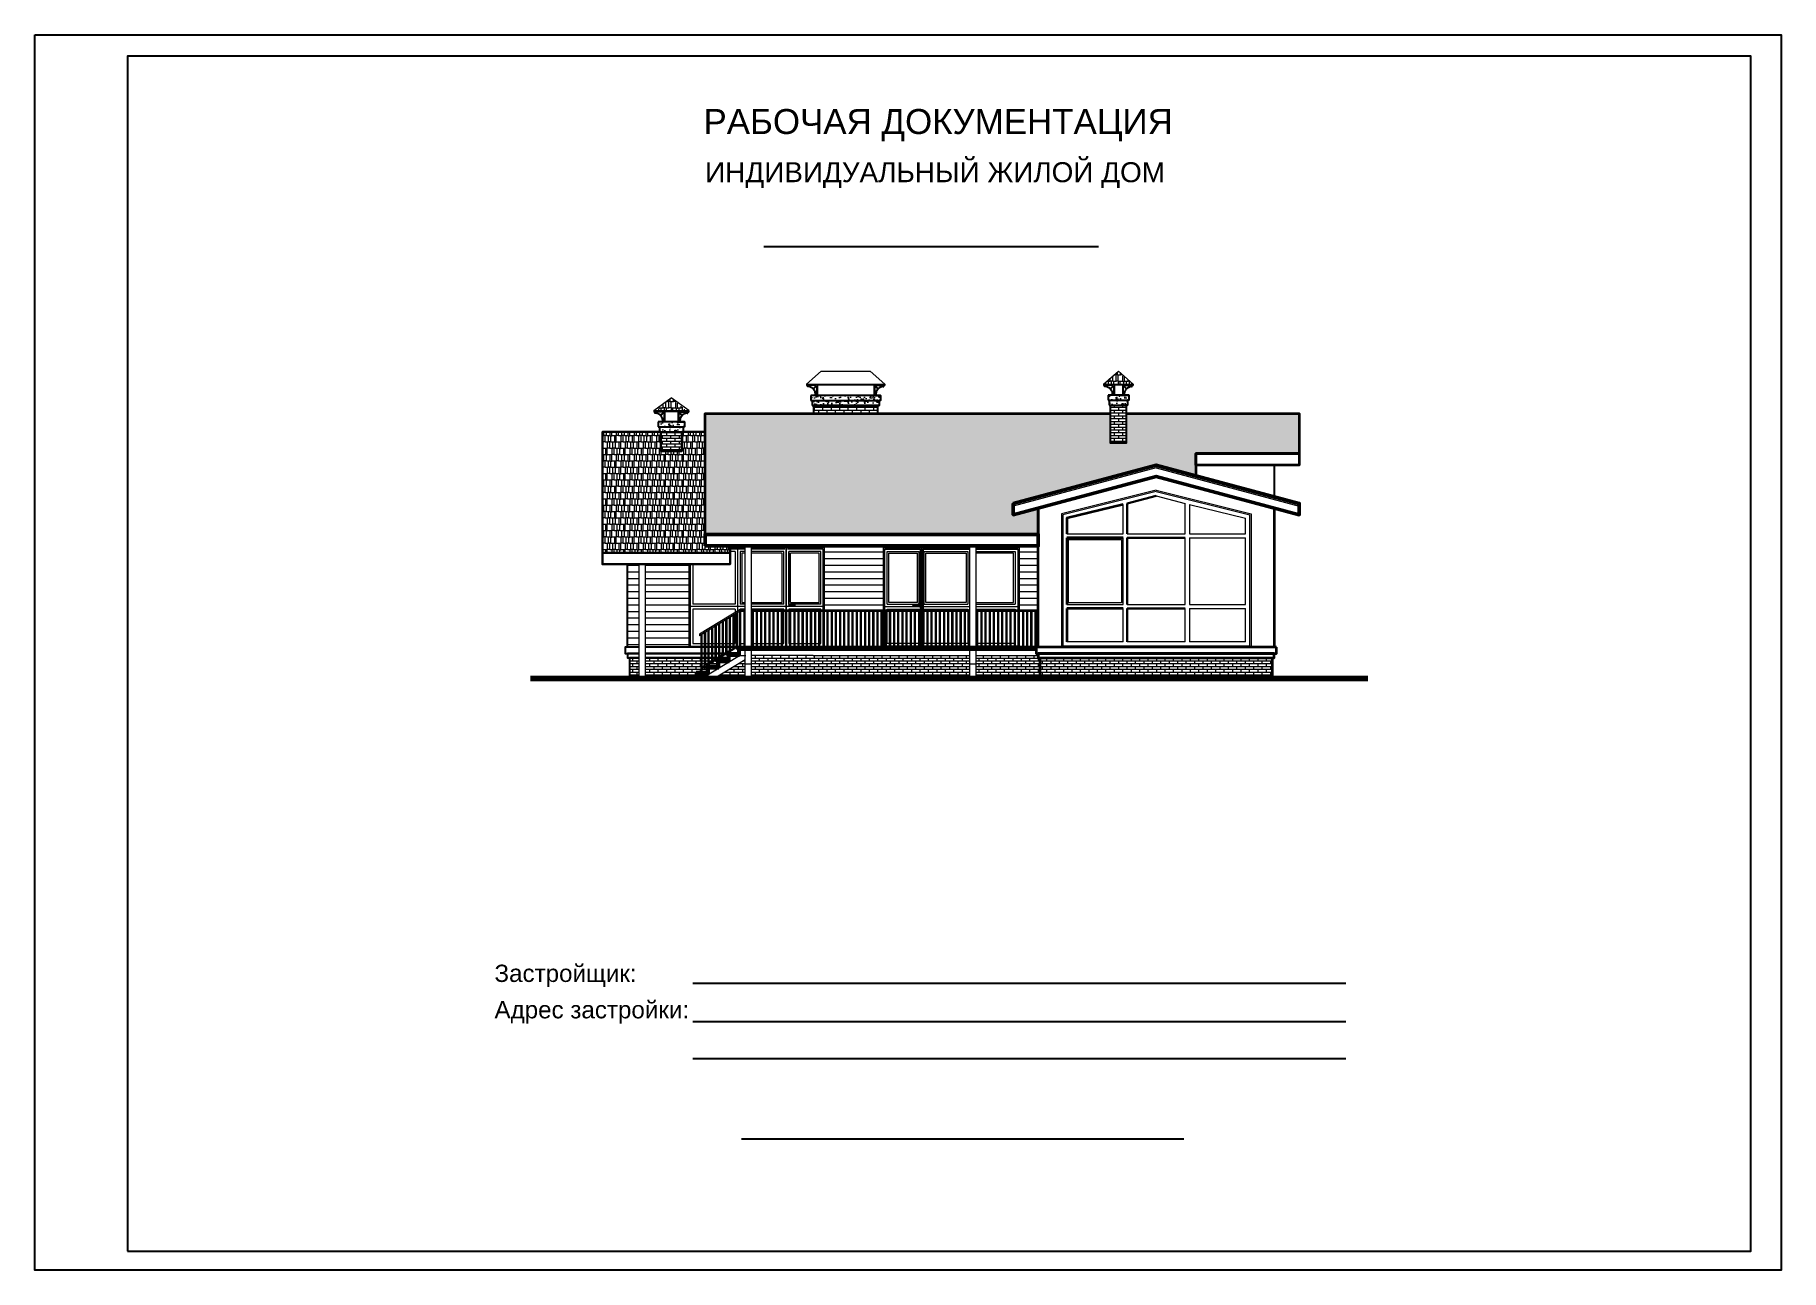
# Model space of a CAD drawing. Header units: millimetres. Extents: x 1582001 to 3303937, y 226471 to 491235.
# Drawn here: x 1582001 to 1624001, y 380355 to 410055 of the extents above; entities that cross this region are included whole.
import ezdxf
from ezdxf.enums import TextEntityAlignment as Align

# ---------------------------------------------------------------- set-up
doc = ezdxf.new("R2010")
doc.units = ezdxf.units.MM
doc.layers.get('Defpoints').update_dxf_attribs({"color": 255, "lineweight": 30})
for name, color, linetype, lineweight in [('Интерьер - Лестница_Ном_пера__1', 7, 'Continuous', 13), ('Интерьер- Перегородка_Ном_пера__1', 7, 'Continuous', 13), ('Конструктивный - Несущий_Ном_пера__1', 7, 'Continuous', 13), ('Кровля', 232, 'Continuous', 25), ('Оболочка - Крыша_Ном_пера__1', 7, 'Continuous', 13), ('тонко', 200, 'Continuous', 13), ('Штриховки', 251, 'Continuous', 20)]:
    doc.layers.add(name, color=color, linetype=linetype, lineweight=lineweight)
doc.layers.add('Т-Подписи', color=7, linetype='Continuous')
doc.layers.add('Формуляр', color=138, linetype='Continuous')
doc.styles.add('oformlenie', font='arial.ttf', dxfattribs={"height": 400})
pattern_1 = [(0, (5937.62, 120920.96), (323.85, 152.4), [76.2, -63.5, 88.9, -38.1, 114.3, -50.8]), (0, (6013.82, 120927.31), (323.85, 152.4), [63.5, -241.3, 50.8, -76.2]), (0, (6166.22, 120911.44), (323.85, 152.4), [38.1, -393.7]), (90, (5937.62, 120920.96), (-107.95, 152.4), [146.05, -463.55]), (90, (6013.82, 120920.96), (-107.95, 152.4), [142.875, -466.725]), (90, (6077.32, 120920.96), (-107.95, 152.4), [133.35, -476.25]), (90, (6166.22, 120911.44), (-107.95, 152.4), [146.05, -463.55]), (90, (6204.32, 120911.44), (-107.95, 152.4), [146.05, -463.55]), (90, (6318.62, 120920.96), (-107.95, 152.4), [139.7, -469.9])]
pattern_2 = [(0, (5937.62, 120920.965), (0, 67.7418), []), (90, (5937.62, 120920.96), (-101.6, 67.7418), [67.7418, -67.7418])]
pattern_3 = [(0, (5937.62, 120920.96), (4e-14, 158.75), [])]

msp = doc.modelspace()

# ---------------------------------------------------------------- texts
at = {"color": 7, "linetype": 'ByBlock', "style": 'oformlenie'}
for s, height, p in [('РАБОЧАЯ ДОКУМЕНТАЦИЯ', 600.696, (1598081.9, 408273.2)), ('ИНДИВИДУАЛЬНЫЙ ЖИЛОЙ ДОМ', 480.557, (1598121, 406994.4)), ('Застройщик:', 415.8, (1593055, 387698.7)), ('Адрес застройки:', 415.8, (1593055, 386823.3))]:
    msp.add_text(s, height=height, dxfattribs=at).set_placement(p, align=Align.TOP_LEFT)

# ---------------------------------------------------------------- hatches: boundary and pattern name
at = {"lineweight": 18, "ltscale": 100, "true_color": 0x4c2f26}
h = msp.add_hatch(dxfattribs=at)
h.set_pattern_fill('AR-RSHKE', color=29, scale=0.5, style=0)
h.set_pattern_definition([(180, (1759136.03, 482189), (-323.85, 152.4), [76.2, -63.5, 88.9, -38.1, 114.3, -50.8]), (180, (1759059.83, 482195.35), (-323.85, 152.4), [63.5, -241.3, 50.8, -76.2]), (180, (1758907.43, 482179.47), (-323.85, 152.4), [38.1, -393.7]), (90, (1759136.03, 482189), (107.95, 152.4), [146.05, -463.55]), (90, (1759059.83, 482189), (107.95, 152.4), [142.875, -466.725]), (90, (1758996.33, 482189), (107.95, 152.4), [133.35, -476.25]), (90, (1758907.43, 482179.47), (107.95, 152.4), [146.05, -463.55]), (90, (1758869.33, 482179.47), (107.95, 152.4), [146.05, -463.55]), (90, (1758755.03, 482189), (107.95, 152.4), [139.7, -469.9])])
h.paths.add_polyline_path([(1608419.3, 401659.5), (1608062.4, 401968.4), (1607704.4, 401659.5)])
h = msp.add_hatch(dxfattribs=at)
h.set_pattern_fill('AR-RSHKE', color=29, scale=0.5, style=0)
h.set_pattern_definition([(180, (1748381.74, 481549.49), (-323.85, 152.4), [76.2, -63.5, 88.9, -38.1, 114.3, -50.8]), (180, (1748305.54, 481555.84), (-323.85, 152.4), [63.5, -241.3, 50.8, -76.2]), (180, (1748153.14, 481539.96), (-323.85, 152.4), [38.1, -393.7]), (90, (1748381.74, 481549.49), (107.95, 152.4), [146.05, -463.55]), (90, (1748305.54, 481549.49), (107.95, 152.4), [142.875, -466.725]), (90, (1748242.04, 481549.49), (107.95, 152.4), [133.35, -476.25]), (90, (1748153.14, 481539.96), (107.95, 152.4), [146.05, -463.55]), (90, (1748115.04, 481539.96), (107.95, 152.4), [146.05, -463.55]), (90, (1748000.74, 481549.49), (107.95, 152.4), [139.7, -469.9])])
h.paths.add_polyline_path([(1597665, 401020), (1597308.1, 401328.9), (1596950.1, 401020)])
h = msp.add_hatch(dxfattribs=at)
h.set_pattern_fill('AR-RSHKE', color=29, scale=0.5, style=0)
h.set_pattern_definition(pattern_1)
edge = h.paths.add_edge_path()
edge.add_line((1608251.8, 400949.6), (1612411.8, 400949.6))
edge.add_line((1612411.8, 400949.6), (1612411.8, 399986))
edge.add_line((1612411.8, 399986), (1609921.8, 399986))
edge.add_line((1609921.8, 399986), (1609921.8, 399457.1))
edge.add_line((1609921.8, 399457.1), (1608971.8, 399711.6))
edge.add_line((1608971.8, 399711.6), (1605531.8, 398789.9))
edge.add_line((1605531.8, 398789.9), (1605531.8, 398515.5))
edge.add_line((1605531.8, 398515.5), (1606131.8, 398676.3))
edge.add_line((1606131.8, 398676.3), (1606131.8, 398043.4))
edge.add_line((1606131.8, 398043.4), (1598121.8, 398043.4))
edge.add_line((1598121.8, 398043.4), (1598121.8, 400949.6))
edge.add_line((1598121.8, 400949.6), (1607871.8, 400949.6))
edge = h.paths.add_edge_path(flags=16)
edge.add_line((1608251.8, 400949.6), (1608251.8, 400237.6))
edge.add_line((1608251.8, 400237.6), (1607871.8, 400237.6))
edge.add_line((1607871.8, 400237.6), (1607871.8, 400949.6))
h = msp.add_hatch(dxfattribs=at)
h.set_pattern_fill('AR-RSHKE', color=29, scale=0.5, style=0)
h.set_pattern_definition(pattern_1)
edge = h.paths.add_edge_path()
edge.add_line((1597052.5, 400510.1), (1595651.8, 400510.1))
edge.add_line((1595651.8, 400510.1), (1595651.8, 397600.2))
edge.add_line((1595651.8, 397600.2), (1598721.8, 397600.2))
edge.add_line((1598721.8, 397600.2), (1598721.8, 397769))
edge.add_line((1598721.8, 397769), (1598121.8, 397769))
edge.add_line((1598121.8, 397769), (1598121.8, 400510.1))
edge.add_line((1598121.8, 400510.1), (1597562.5, 400510.1))
edge = h.paths.add_edge_path(flags=16)
edge.add_line((1597052.5, 400510.1), (1597052.5, 400043.4))
edge.add_line((1597052.5, 400043.4), (1597562.5, 400043.4))
edge.add_line((1597562.5, 400043.4), (1597562.5, 400510.1))
at = {"layer": 'Конструктивный - Несущий_Ном_пера__1', "ltscale": 100}
h = msp.add_hatch(dxfattribs=at)
h.set_pattern_fill('AR-SAND', color=41, scale=3, style=0)
h.set_pattern_definition([(37.5, (5937.62, 120359.21), (-4.800094, 146.823971), [0, -115.824, 0, -129.54, 0, -123.825]), (7.5, (5937.62, 120359.21), (134.856985, 215.04753), [0, -62.484, 0, -104.394, 0, -40.005]), (327.5, (5843.9, 120359.21), (237.297711, 0.431155), [0, -38.1, 0, -137.16, 0, -179.07]), (317.5, (5843.9, 120359.21), (229.066936, 66.878797), [0, -19.05, 0, -89.916, 0, -102.87])])
h.paths.add_polyline_path([(1602306.8, 401267.9), (1602336.8, 401267.9), (1602336.8, 401387.9), (1602156.8, 401387.9), (1601056.8, 401387.9), (1601056.8, 401267.9)])
h.paths.add_polyline_path([(1602306.8, 401147.9), (1602306.8, 401267.9), (1601086.8, 401267.9), (1601086.8, 401147.9)])
h.paths.add_polyline_path([(1600666.8, 401387.9), (1600666.8, 401267.9), (1600696.8, 401267.9), (1600696.8, 401147.9), (1601112.8, 401147.9), (1601112.8, 401267.9), (1601058.2, 401267.9), (1601058.2, 401387.9)])
at = {"layer": 'Конструктивный - Несущий_Ном_пера__1', "linetype": 'Continuous', "lineweight": 18, "true_color": 0x4c2f26}
h = msp.add_hatch(dxfattribs=at)
h.set_pattern_fill('AR-BRSTD', color=29, style=0)
h.set_pattern_definition(pattern_2)
h.paths.add_polyline_path([(1600726.8, 400949.6), (1602276.8, 400949.6), (1602276.8, 401147.9), (1600726.8, 401147.9)])
at = {"layer": 'Конструктивный - Несущий_Ном_пера__1', "ltscale": 100}
h = msp.add_hatch(dxfattribs=at)
h.set_pattern_fill('AR-SAND', color=41, scale=3, style=0)
h.set_pattern_definition([(37.5, (1364527.72, 496102.9), (-4.800094, 146.82397), [0, -115.824, 0, -129.54, 0, -123.825]), (7.5, (1364527.72, 496102.9), (134.85698, 215.04753), [0, -62.484, 0, -104.394, 0, -40.005]), (327.5, (1364434, 496102.9), (237.29771, 0.431155), [0, -38.1, 0, -137.16, 0, -179.07]), (317.5, (1364434, 496102.9), (229.06694, 66.8788), [0, -19.05, 0, -89.916, 0, -102.87])])
h.paths.add_polyline_path([(1608281.8, 401269.6), (1607841.8, 401269.6), (1607841.8, 401149.6), (1608281.8, 401149.6)])
h.paths.add_polyline_path([(1608311.8, 401389.6), (1608131.8, 401389.6), (1607811.8, 401389.6), (1607811.8, 401269.6), (1608281.8, 401269.6), (1608311.8, 401269.6)])
at = {"layer": 'Конструктивный - Несущий_Ном_пера__1', "linetype": 'Continuous', "lineweight": 18, "true_color": 0x4c2f26}
h = msp.add_hatch(dxfattribs=at)
h.set_pattern_fill('AR-BRSTD', color=29, style=0)
h.set_pattern_definition(pattern_2)
h.paths.add_polyline_path([(1607871.8, 401149.6), (1608251.8, 401149.6), (1608251.8, 400237.6), (1607871.8, 400237.6)])
at = {"layer": 'Конструктивный - Несущий_Ном_пера__1', "ltscale": 100}
h = msp.add_hatch(dxfattribs=at)
h.set_pattern_fill('AR-SAND', color=41, scale=3, style=0)
h.set_pattern_definition([(37.5, (1353773.43, 495463.4), (-4.800094, 146.82397), [0, -115.824, 0, -129.54, 0, -123.825]), (7.5, (1353773.43, 495463.4), (134.85698, 215.04753), [0, -62.484, 0, -104.394, 0, -40.005]), (327.5, (1353679.7, 495463.4), (237.29771, 0.431155), [0, -38.1, 0, -137.16, 0, -179.07]), (317.5, (1353679.7, 495463.4), (229.06694, 66.8788), [0, -19.05, 0, -89.916, 0, -102.87])])
h.paths.add_polyline_path([(1597527.5, 400630.1), (1597087.5, 400630.1), (1597087.5, 400510.1), (1597527.5, 400510.1)])
h.paths.add_polyline_path([(1597557.5, 400750.1), (1597377.5, 400750.1), (1597057.5, 400750.1), (1597057.5, 400630.1), (1597527.5, 400630.1), (1597557.5, 400630.1)])
at = {"layer": 'Конструктивный - Несущий_Ном_пера__1', "linetype": 'Continuous', "lineweight": 18, "true_color": 0x4c2f26}
h = msp.add_hatch(dxfattribs=at)
h.set_pattern_fill('AR-BRSTD', color=29, style=0)
h.set_pattern_definition(pattern_2)
h.paths.add_polyline_path([(1597052.5, 400510.1), (1597562.5, 400510.1), (1597562.5, 400043.4), (1597052.5, 400043.4)])
h = msp.add_hatch(dxfattribs=at)
h.set_pattern_fill('ANSI31', color=29, scale=50, angle=315, style=0)
h.set_pattern_definition(pattern_3)
h.paths.add_polyline_path([(1599236.8, 397769), (1599236.8, 397719.8), (1600991.8, 397719.8), (1600991.8, 396229.6), (1602411.8, 396229.6), (1602411.8, 397719.8), (1604486.8, 397719.8), (1604486.8, 397769)])
h = msp.add_hatch(dxfattribs=at)
h.set_pattern_fill('ANSI31', color=29, scale=50, angle=315, style=0)
h.set_pattern_definition(pattern_3)
h.paths.add_polyline_path([(1604636.8, 397769), (1604636.8, 397719.8), (1605671.8, 397719.8), (1605671.8, 396229.6), (1606131.8, 396229.6), (1606131.8, 397769)])
h = msp.add_hatch(dxfattribs=at)
h.set_pattern_fill('ANSI31', color=29, scale=50, angle=315, style=0)
h.set_pattern_definition(pattern_3)
h.paths.add_polyline_path([(1596251.8, 397325.8), (1596536.8, 397325.8), (1596536.8, 395329.8), (1596251.8, 395329.8)])
h = msp.add_hatch(dxfattribs=at)
h.set_pattern_fill('ANSI31', color=29, scale=50, angle=315, style=0)
h.set_pattern_definition(pattern_3)
h.paths.add_polyline_path([(1596686.8, 397325.8), (1597731.8, 397325.8), (1597731.8, 395329.8), (1596686.8, 395329.8)])
h = msp.add_hatch(dxfattribs=at)
h.set_pattern_fill('AR-BRSTD', color=29, style=0)
h.set_pattern_definition(pattern_2)
h.paths.add_polyline_path([(1596301.8, 395079.8), (1596536.8, 395079.8), (1596536.8, 394579.8), (1596301.8, 394579.8)])
h = msp.add_hatch(dxfattribs=at)
h.set_pattern_fill('AR-BRSTD', color=29, style=0)
h.set_pattern_definition(pattern_2)
h.paths.add_polyline_path([(1596686.8, 395079.8), (1596686.8, 394579.8), (1597921.8, 394579.8), (1597921.8, 394679.8), (1597901.8, 394679.8), (1597901.8, 394729.8), (1598171.8, 394729.8), (1598171.8, 394829.8), (1598151.8, 394829.8), (1598151.8, 394879.8), (1598421.8, 394879.8), (1598421.8, 394979.8), (1598401.8, 394979.8), (1598401.8, 395029.8), (1598671.8, 395029.8), (1598671.8, 395079.8)])
h = msp.add_hatch(dxfattribs=at)
h.set_pattern_fill('AR-BRSTD', color=29, style=0)
h.set_pattern_definition(pattern_2)
h.paths.add_polyline_path([(1598948.8, 394953.1), (1598410, 394629.8), (1598948.8, 394629.8)])
h.paths.add_polyline_path([(1598948.8, 394953.1), (1598948.8, 394579.8), (1599086.8, 394579.8), (1599086.8, 395035.9)])
h.paths.add_polyline_path([(1599161.8, 394929.7), (1599236.8, 394929.7), (1599236.8, 395129.8), (1599161.8, 395129.8)])
h.paths.add_polyline_path([(1599236.8, 394929.7), (1599236.8, 394629.8), (1600721.7, 394629.8), (1600721.7, 395129.3), (1599161.8, 395129.3), (1599161.8, 394929.7)])
h.paths.add_polyline_path([(1604636.8, 395129.3), (1604636.8, 394579.8), (1606181.8, 394579.8), (1606181.8, 395129.3)])
h.paths.add_polyline_path([(1604486.8, 394579.8), (1604486.8, 395129.3), (1600721.7, 395129.3), (1600721.7, 394579.8)])
h = msp.add_hatch(dxfattribs=at)
h.set_pattern_fill('AR-BRSTD', color=29, style=0)
h.set_pattern_definition(pattern_2)
h.paths.add_polyline_path([(1606181.8, 395079.8), (1611761.8, 395079.8), (1611761.8, 394579.8), (1606181.8, 394579.8)])

# ---------------------------------------------------------------- linework, layer by layer
for points in [[(1599535.9, 404965.6), (1607586.3, 404965.6)], [(1609921.8, 399711.6), (1611811.8, 399711.6), (1611811.8, 398950.7), (1609921.8, 399457.1), (1609921.8, 399711.6)], [(1596251.8, 395329.8), (1596251.8, 397325.8), (1598721.8, 397325.8), (1598721.8, 397769), (1606131.8, 397769), (1606131.8, 395329.8), (1604636.8, 395329.8)], [(1596536.8, 395329.8), (1596251.8, 395329.8)], [(1598015.7, 395329.8), (1596686.8, 395329.8)], [(1598101.3, 395329.8), (1598040.7, 395329.8)], [(1598186.8, 395329.8), (1598126.3, 395329.8)], [(1598272.4, 395329.8), (1598211.8, 395329.8)], [(1598357.9, 395329.8), (1598297.4, 395329.8)], [(1598443.5, 395329.8), (1598382.9, 395329.8)], [(1598529.1, 395329.8), (1598468.5, 395329.8)], [(1598614.6, 395329.8), (1598554.1, 395329.8)], [(1598700.2, 395329.8), (1598639.6, 395329.8)], [(1598785.7, 395329.8), (1598725.2, 395329.8)], [(1598843.5, 395329.8), (1598810.7, 395329.8)], [(1599236.8, 395329.8), (1598901.8, 395329.8)], [(1604636.8, 395329.8), (1599236.8, 395329.8)], [(1596536.8, 395079.8), (1596301.8, 395079.8), (1596301.8, 394579.8), (1606181.8, 394579.8), (1606181.8, 395079.8), (1606181.8, 395079.8)], [(1598015.7, 395079.8), (1596686.8, 395079.8)], [(1598101.3, 395079.8), (1598040.7, 395079.8)], [(1598186.8, 395079.8), (1598126.3, 395079.8)], [(1598272.4, 395079.8), (1598211.8, 395079.8)], [(1598357.9, 395079.8), (1598297.4, 395079.8)], [(1598426.9, 395079.8), (1598382.9, 395079.8)], [(1598671.8, 395079.8), (1598485.2, 395079.8)]]:
    msp.add_lwpolyline(points)
at = {"color": 0, "lineweight": -3, "ltscale": 100}
for points in [[(1600726.8, 400949.6), (1602276.8, 400949.6), (1602276.8, 401147.9), (1600726.8, 401147.9)], [(1607871.8, 401149.6), (1608251.8, 401149.6), (1608251.8, 400237.6), (1607871.8, 400237.6)], [(1597052.5, 400510.1), (1597562.5, 400510.1), (1597562.5, 400043.4), (1597052.5, 400043.4)]]:
    msp.add_lwpolyline(points, close=True, dxfattribs=at)
at = {"color": 255, "lineweight": -3, "ltscale": 100}
msp.add_lwpolyline([(1608251.8, 400949.6), (1608251.8, 400237.6), (1607871.8, 400237.6), (1607871.8, 400949.6)], dxfattribs=at)
at = {"color": 0, "lineweight": -3, "ltscale": 100}
for points in [[(1597052.5, 400510.1), (1595651.8, 400510.1), (1595651.8, 397600.2), (1598721.8, 397600.2), (1598721.8, 397769), (1598121.8, 397769), (1598121.8, 400510.1), (1597562.5, 400510.1)], [(1597052.5, 400510.1), (1597052.5, 400043.4), (1597562.5, 400043.4), (1597562.5, 400510.1)]]:
    msp.add_lwpolyline(points, dxfattribs=at)
at = {"color": 0, "lineweight": 50, "ltscale": 100}
msp.add_lwpolyline([(1605531.8, 398789.9), (1608971.8, 399711.6), (1612411.8, 398789.9), (1612411.8, 398515.5), (1608971.8, 399437.3), (1605531.8, 398515.5), (1605531.8, 398789.9)], dxfattribs=at)
at = {"lineweight": 35}
msp.add_lwpolyline([(1606131.8, 398676.3), (1608971.8, 399437.3), (1611811.8, 398676.3), (1611811.8, 395329.8), (1606131.8, 395329.8), (1606131.8, 398676.3)], dxfattribs=at)
at = {"color": 0, "lineweight": 35, "ltscale": 100}
for points in [[(1608178.6, 398766.2), (1606821.8, 398438.4), (1606821.8, 398059.4)], [(1606821.8, 397959.4), (1606821.8, 396359.8)], [(1608172.6, 397959.4), (1606821.8, 397959.4)], [(1606821.8, 396259.8), (1606821.8, 395459.8)], [(1608172.6, 396259.8), (1606821.8, 396259.8)]]:
    msp.add_lwpolyline(points, dxfattribs=at)
at = {"color": 0, "lineweight": 30, "ltscale": 100}
for points in [[(1608971.8, 398973.2), (1608272.6, 398790.8)], [(1608272.6, 398790.8), (1608272.6, 398059.4)], [(1609671, 397959.4), (1608272.6, 397959.4), (1608272.6, 396359.8)], [(1609671, 396259.8), (1608272.6, 396259.8), (1608272.6, 395459.8)]]:
    msp.add_lwpolyline(points, dxfattribs=at)
at = {"color": 0, "lineweight": 50, "ltscale": 100}
msp.add_lwpolyline([(1598121.8, 397769), (1606131.8, 397769), (1606131.8, 398043.4), (1598121.8, 398043.4)], close=True, dxfattribs=at)
at = {"ltscale": 20}
for points in [[(1596536.8, 395329.8), (1596201.8, 395329.8), (1596201.8, 395179.8), (1596536.8, 395179.8)], [(1598015.7, 395329.8), (1596686.8, 395329.8)], [(1598101.3, 395329.8), (1598040.7, 395329.8)], [(1598186.8, 395329.8), (1598126.3, 395329.8)], [(1598272.4, 395329.8), (1598211.8, 395329.8)], [(1598357.9, 395329.8), (1598297.4, 395329.8)], [(1598443.5, 395329.8), (1598382.9, 395329.8)], [(1598529.1, 395329.8), (1598468.5, 395329.8)], [(1598614.6, 395329.8), (1598554.1, 395329.8)], [(1598700.2, 395329.8), (1598639.6, 395329.8)], [(1598785.7, 395329.8), (1598725.2, 395329.8)], [(1598843.5, 395329.8), (1598810.7, 395329.8)], [(1599236.8, 395329.8), (1598901.8, 395329.8)], [(1604636.8, 395329.8), (1599236.8, 395329.8)], [(1606081.8, 395179.8), (1606081.8, 395179.8), (1606081.8, 395329.8), (1604636.8, 395329.8)], [(1596536.8, 395179.8), (1596251.8, 395179.8), (1596251.8, 395079.8), (1596536.8, 395079.8)], [(1596686.8, 395179.8), (1598015.7, 395179.8)], [(1598015.7, 395179.8), (1596686.8, 395179.8)], [(1596686.8, 395079.8), (1598015.7, 395079.8)], [(1598040.7, 395179.8), (1598101.3, 395179.8)], [(1598101.3, 395179.8), (1598040.7, 395179.8)], [(1598040.7, 395079.8), (1598101.3, 395079.8)], [(1598126.3, 395179.8), (1598186.8, 395179.8)], [(1598186.8, 395179.8), (1598126.3, 395179.8)], [(1598126.3, 395079.8), (1598186.8, 395079.8)], [(1598211.8, 395179.8), (1598272.4, 395179.8)], [(1598272.4, 395179.8), (1598211.8, 395179.8)], [(1598211.8, 395079.8), (1598272.4, 395079.8)], [(1598297.4, 395179.8), (1598357.9, 395179.8)], [(1598357.9, 395179.8), (1598297.4, 395179.8)], [(1598297.4, 395079.8), (1598357.9, 395079.8)], [(1598382.9, 395179.8), (1598443.5, 395179.8)], [(1598443.5, 395179.8), (1598382.9, 395179.8)], [(1598382.9, 395079.8), (1598426.9, 395079.8)], [(1598468.5, 395179.8), (1598529.1, 395179.8)], [(1598529.1, 395179.8), (1598468.5, 395179.8)], [(1598485.2, 395079.8), (1598671.8, 395079.8)], [(1598554.1, 395179.8), (1598593.5, 395179.8)], [(1598593.5, 395179.8), (1598554.1, 395179.8)], [(1598651.8, 395179.8), (1598921.8, 395179.8)], [(1598921.8, 395179.8), (1598651.8, 395179.8)], [(1606131.8, 395079.8), (1606131.8, 395079.8), (1606131.8, 395179.8), (1606081.8, 395179.8)]]:
    msp.add_lwpolyline(points, dxfattribs=at)
at = {"lineweight": 35, "ltscale": 20}
for points in [[(1611861.8, 395329.8), (1606081.8, 395329.8), (1606081.8, 395179.8), (1611861.8, 395179.8)], [(1611811.8, 395179.8), (1606131.8, 395179.8), (1606131.8, 395079.8), (1611811.8, 395079.8)]]:
    msp.add_lwpolyline(points, close=True, dxfattribs=at)
at = {"lineweight": 35}
msp.add_lwpolyline([(1606181.8, 395079.8), (1611761.8, 395079.8), (1611761.8, 394579.8), (1606181.8, 394579.8)], close=True, dxfattribs=at)
at = {"color": 134}
for points in [[(1597827.3, 387253), (1613535, 387253)], [(1597827.3, 386331.8), (1613535, 386331.8)], [(1597827.3, 385439.1), (1613535, 385439.1)], [(1598996.3, 383511.8), (1609639, 383511.8)]]:
    msp.add_lwpolyline(points, dxfattribs=at)
at = {"layer": 'Defpoints', "color": 0, "lineweight": 35, "ltscale": 100}
msp.add_lwpolyline([(1608251.8, 400949.6), (1612411.8, 400949.6), (1612411.8, 399986), (1609921.8, 399986), (1609921.8, 399457.1), (1608971.8, 399711.6), (1605531.8, 398789.9), (1605531.8, 398515.5), (1606131.8, 398676.3), (1606131.8, 398043.4), (1598121.8, 398043.4), (1598121.8, 400949.6), (1607871.8, 400949.6)], dxfattribs=at)
at = {"layer": 'Интерьер - Лестница_Ном_пера__1', "linetype": 'Continuous', "lineweight": 40}
for p, q in [((1598901.8, 395279.8), (1598901.8, 395329.8)), ((1599236.8, 395329.8), (1598901.8, 395329.8)), ((1599236.8, 395279.8), (1598901.8, 395279.8)), ((1598921.8, 395129.8), (1598921.8, 395279.8)), ((1598951.8, 395129.3), (1598951.8, 395279.8)), ((1604636.8, 395329.8), (1599236.8, 395329.8)), ((1604636.8, 395279.8), (1599236.8, 395279.8)), ((1606081.8, 395329.8), (1604636.8, 395329.8)), ((1606081.8, 395279.8), (1604636.8, 395279.8)), ((1598421.8, 394879.8), (1598151.8, 394879.8)), ((1598151.8, 394829.8), (1598151.8, 394879.8)), ((1598151.8, 394829.8), (1598451.8, 394829.8)), ((1598171.8, 394679.8), (1598171.8, 394829.8)), ((1598201.8, 394679.8), (1598201.8, 394829.8)), ((1598671.8, 395029.8), (1598401.8, 395029.8)), ((1598401.8, 394979.8), (1598401.8, 395029.8)), ((1598451.8, 394979.8), (1598401.8, 394979.8)), ((1598421.8, 394829.8), (1598421.8, 394979.8)), ((1598451.8, 394829.8), (1598451.8, 394979.8)), ((1598451.8, 394979.8), (1598701.8, 394979.8)), ((1598921.8, 395179.8), (1598651.8, 395179.8)), ((1598651.8, 395129.8), (1598651.8, 395179.8)), ((1598701.8, 395129.8), (1598651.8, 395129.8)), ((1598671.8, 394979.8), (1598671.8, 395129.8)), ((1598701.8, 394979.8), (1598701.8, 395129.8)), ((1598701.8, 395129.8), (1598951.8, 395129.8)), ((1598171.8, 394729.8), (1597901.8, 394729.8)), ((1597901.8, 394679.8), (1597901.8, 394729.8)), ((1597901.8, 394679.8), (1598201.8, 394679.8)), ((1597921.8, 394579.8), (1597921.8, 394679.8)), ((1597951.8, 394579.8), (1597951.8, 394679.8)), ((1597951.8, 394679.8), (1597951.8, 394579.8)), ((1597951.8, 394579.8), (1597951.8, 394669.8))]:
    msp.add_line(p, q, dxfattribs=at)
at = {"layer": 'Интерьер - Лестница_Ном_пера__1', "linetype": 'Continuous', "lineweight": 80}
msp.add_line((1593919.7, 394579.8), (1614064.9, 394579.8), dxfattribs=at)
at = {"layer": 'Интерьер- Перегородка_Ном_пера__1', "linetype": 'Continuous'}
for p, q in [((1608971.8, 399076.6), (1606722.8, 398515.7)), ((1608971.8, 399076.6), (1611221.8, 398515.7)), ((1608172.6, 398764.7), (1606821.8, 398438.4)), ((1608172.6, 398059.4), (1608172.6, 398764.7)), ((1608971.8, 398973.2), (1608272.6, 398790.8)), ((1608272.6, 398790.8), (1608272.6, 398059.4)), ((1608971.8, 398973.2), (1609671, 398790.8)), ((1609671, 398059.4), (1609671, 398790.8)), ((1609771, 398764.7), (1609771, 398059.4)), ((1609771, 398764.7), (1611121.8, 398438.4)), ((1606721.8, 398515.7), (1606721.8, 395359.8)), ((1606821.8, 398438.4), (1606821.8, 398059.4)), ((1611121.8, 398059.4), (1611121.8, 398438.4)), ((1611221.8, 395359.8), (1611221.8, 398515.7)), ((1606821.8, 398059.4), (1608172.6, 398059.4)), ((1606821.8, 397959.4), (1606821.8, 396359.8)), ((1606821.8, 397959.4), (1608172.6, 397959.4)), ((1608172.6, 396359.8), (1608172.6, 397959.4)), ((1608272.6, 398059.4), (1609671, 398059.4)), ((1608272.6, 397959.4), (1608272.6, 396359.8)), ((1608272.6, 397959.4), (1609671, 397959.4)), ((1609671, 396359.8), (1609671, 397959.4)), ((1609771, 398059.4), (1611121.8, 398059.4)), ((1609771, 397959.4), (1609771, 396359.8)), ((1609771, 397959.4), (1611121.8, 397959.4)), ((1611121.8, 396359.8), (1611121.8, 397959.4)), ((1606821.8, 396359.8), (1608172.6, 396359.8)), ((1606821.8, 396259.8), (1606821.8, 395459.8)), ((1606821.8, 396259.8), (1608172.6, 396259.8)), ((1608172.6, 395459.8), (1608172.6, 396259.8)), ((1608272.6, 396359.8), (1609671, 396359.8)), ((1608272.6, 396259.8), (1608272.6, 395459.8)), ((1608272.6, 396259.8), (1609671, 396259.8)), ((1609671, 395459.8), (1609671, 396259.8)), ((1609771, 396359.8), (1611121.8, 396359.8)), ((1609771, 396259.8), (1609771, 395459.8)), ((1609771, 396259.8), (1611121.8, 396259.8)), ((1611121.8, 395459.8), (1611121.8, 396259.8)), ((1611221.8, 395359.8), (1606721.8, 395359.8)), ((1608172.6, 395459.8), (1606821.8, 395459.8)), ((1609671, 395459.8), (1608272.6, 395459.8)), ((1611121.8, 395459.8), (1609771, 395459.8))]:
    msp.add_line(p, q, dxfattribs=at)
at = {"layer": 'Интерьер- Перегородка_Ном_пера__1'}
for p, q in [((1598841.8, 397629.8), (1598841.8, 396369.8)), ((1598901.8, 397689.8), (1598901.8, 396199.4)), ((1598961.8, 397629.8), (1598961.8, 396369.8)), ((1600071.8, 397719.8), (1600071.8, 396229.6)), ((1600961.8, 397689.8), (1600101.8, 397689.8)), ((1600131.8, 397629.8), (1600131.8, 396409.8)), ((1600901.8, 397629.8), (1600131.8, 397629.8)), ((1600131.8, 396369.8), (1600131.8, 397629.8)), ((1600861.8, 397589.8), (1600171.8, 397589.8)), ((1600171.8, 396409.8), (1600171.8, 397589.8)), ((1600861.8, 396409.8), (1600861.8, 397589.8)), ((1600901.8, 396369.8), (1600901.8, 397629.8)), ((1600961.8, 396229.6), (1600961.8, 397689.8)), ((1602441.8, 396229.6), (1602441.8, 397689.8)), ((1602441.8, 397689.8), (1603301.8, 397689.8)), ((1602501.8, 396369.8), (1602501.8, 397629.8)), ((1602501.8, 397629.8), (1603271.8, 397629.8)), ((1602541.8, 397589.8), (1603231.8, 397589.8)), ((1602541.8, 396409.8), (1602541.8, 397589.8)), ((1603231.8, 396409.8), (1603231.8, 397589.8)), ((1603271.8, 397629.8), (1603271.8, 396409.8)), ((1603271.8, 396369.8), (1603271.8, 397629.8)), ((1603331.8, 397719.8), (1603331.8, 396229.6)), ((1604441.8, 397629.8), (1604441.8, 396369.8)), ((1599086.8, 396309.8), (1597761.8, 396309.8)), ((1598841.8, 396369.8), (1597821.8, 396369.8)), ((1598841.8, 396249.8), (1597821.8, 396249.8)), ((1598841.8, 396249.8), (1598841.8, 396163.1)), ((1598841.8, 396128), (1598841.8, 395419.8)), ((1598901.8, 396164.3), (1598901.8, 395359.1)), ((1599086.8, 396369.8), (1598961.8, 396369.8)), ((1599086.8, 396249.8), (1598961.8, 396249.8)), ((1598961.8, 396249.8), (1598961.8, 396200.3)), ((1600011.8, 396369.8), (1599236.8, 396369.8)), ((1600071.8, 396309.8), (1599236.8, 396309.8)), ((1600011.8, 396249.8), (1599236.8, 396249.8)), ((1600961.8, 396309.8), (1600071.8, 396309.8)), ((1600901.8, 396369.8), (1600131.8, 396369.8)), ((1600131.8, 396249.8), (1600131.8, 396229.6)), ((1600901.8, 396249.8), (1600131.8, 396249.8)), ((1600131.8, 396200.3), (1600131.8, 395419.8)), ((1600171.8, 396409.8), (1600861.8, 396409.8)), ((1600961.8, 395359.8), (1600961.8, 396200.3)), ((1602441.8, 396309.8), (1603331.8, 396309.8)), ((1602441.8, 395359.8), (1602441.8, 396200.3)), ((1602501.8, 396369.8), (1603271.8, 396369.8)), ((1602501.8, 396249.8), (1603271.8, 396249.8)), ((1603231.8, 396409.8), (1602541.8, 396409.8)), ((1603271.8, 396249.8), (1603271.8, 396229.6)), ((1603331.8, 396309.8), (1604486.8, 396309.8)), ((1603331.8, 396200.3), (1603331.8, 395329.8)), ((1603391.8, 396369.8), (1604441.8, 396369.8)), ((1603391.8, 396249.8), (1604441.8, 396249.8)), ((1604441.8, 396249.8), (1604441.8, 396229.6)), ((1604441.8, 396200.3), (1604441.8, 395419.8)), ((1604636.8, 396369.8), (1605581.8, 396369.8)), ((1604636.8, 396309.8), (1605641.8, 396309.8)), ((1604636.8, 396249.8), (1605581.8, 396249.8)), ((1600101.8, 395359.8), (1606131.8, 395359.8)), ((1603301.8, 395359.8), (1602441.8, 395359.8))]:
    msp.add_line(p, q, dxfattribs=at)
at = {"layer": 'Интерьер- Перегородка_Ном_пера__1', "linetype": 'Continuous'}
msp.add_lwpolyline([(1606861.8, 397919.4), (1608132.6, 397919.4), (1608132.6, 396399.8), (1606861.8, 396399.8)], close=True, dxfattribs=at)
at = {"layer": 'Интерьер- Перегородка_Ном_пера__1'}
for points in [[(1597761.8, 397325.8), (1597761.8, 395359.8), (1598015.7, 395359.8)], [(1597821.8, 397325.8), (1597821.8, 396369.8)], [(1599086.8, 397689.8), (1598721.8, 397689.8)], [(1598841.8, 397629.8), (1598721.8, 397629.8)], [(1599086.8, 397629.8), (1598961.8, 397629.8)], [(1599086.8, 397589.8), (1599001.8, 397589.8), (1599001.8, 396409.8), (1599086.8, 396409.8)], [(1600041.8, 397689.8), (1599236.8, 397689.8)], [(1600011.8, 396369.8), (1600011.8, 397629.8), (1599236.8, 397629.8)], [(1599236.8, 396409.8), (1599971.8, 396409.8), (1599971.8, 397589.8), (1599236.8, 397589.8)], [(1600071.8, 396229.6), (1600071.8, 397719.8)], [(1600901.8, 396369.8), (1600901.8, 397629.8), (1600131.8, 397629.8)], [(1602501.8, 396369.8), (1602501.8, 397629.8), (1603271.8, 397629.8)], [(1603331.8, 396229.6), (1603331.8, 397719.8)], [(1603361.8, 397689.8), (1604486.8, 397689.8)], [(1603391.8, 396369.8), (1603391.8, 397629.8), (1604441.8, 397629.8)], [(1604636.8, 397689.8), (1605641.8, 397689.8), (1605641.8, 396229.6)], [(1604636.8, 397629.8), (1605581.8, 397629.8), (1605581.8, 396369.8)], [(1604636.8, 396409.8), (1605541.8, 396409.8), (1605541.8, 397589.8), (1604636.8, 397589.8)], [(1597821.8, 396249.8), (1597821.8, 395419.8), (1598015.7, 395419.8)], [(1599976, 395419.8), (1600011.8, 395419.8), (1600011.8, 396200.3)], [(1600011.8, 396229.6), (1600011.8, 396249.8)], [(1600876, 395419.8), (1600901.8, 395419.8), (1600901.8, 396200.3)], [(1600901.8, 396229.6), (1600901.8, 396249.8)], [(1602501.8, 396229.6), (1602501.8, 396249.8)], [(1602551, 395419.8), (1602501.8, 395419.8), (1602501.8, 396200.3)], [(1603331.8, 395359.8), (1603331.8, 396200.3)], [(1603391.8, 396229.6), (1603391.8, 396249.8)], [(1603451, 395419.8), (1603391.8, 395419.8), (1603391.8, 396200.3)], [(1605641.8, 396200.3), (1605641.8, 395359.8), (1604636.8, 395359.8)], [(1605581.8, 396200.3), (1605581.8, 395419.8), (1605576, 395419.8)], [(1605581.8, 396249.8), (1605581.8, 396229.6)], [(1598040.7, 395419.8), (1598101.3, 395419.8)], [(1598040.7, 395359.8), (1598101.3, 395359.8)], [(1598126.3, 395419.8), (1598186.8, 395419.8)], [(1598126.3, 395359.8), (1598186.8, 395359.8)], [(1598211.8, 395419.8), (1598272.4, 395419.8)], [(1598211.8, 395359.8), (1598272.4, 395359.8)], [(1598297.4, 395419.8), (1598357.9, 395419.8)], [(1598297.4, 395359.8), (1598357.9, 395359.8)], [(1598382.9, 395419.8), (1598443.5, 395419.8)], [(1598382.9, 395359.8), (1598443.5, 395359.8)], [(1598468.5, 395419.8), (1598529.1, 395419.8)], [(1598468.5, 395359.8), (1598529.1, 395359.8)], [(1598554.1, 395419.8), (1598614.6, 395419.8)], [(1598554.1, 395359.8), (1598614.6, 395359.8)], [(1598639.6, 395419.8), (1598700.2, 395419.8)], [(1598639.6, 395359.8), (1598700.2, 395359.8)], [(1598725.2, 395419.8), (1598785.7, 395419.8)], [(1598725.2, 395359.8), (1598785.7, 395359.8)], [(1598810.7, 395419.8), (1598841.8, 395419.8)], [(1598810.7, 395359.8), (1599086.8, 395359.8)], [(1598976, 395419.8), (1599086.8, 395419.8)], [(1599236.8, 395419.8), (1599251, 395419.8)], [(1599236.8, 395359.8), (1600041.8, 395359.8)], [(1599276, 395419.8), (1599351, 395419.8)], [(1599376, 395419.8), (1599451, 395419.8)], [(1599476, 395419.8), (1599551, 395419.8)], [(1599576, 395419.8), (1599651, 395419.8)], [(1599676, 395419.8), (1599751, 395419.8)], [(1599776, 395419.8), (1599851, 395419.8)], [(1599876, 395419.8), (1599951, 395419.8)], [(1600131.8, 395419.8), (1600151, 395419.8)], [(1600176, 395419.8), (1600251, 395419.8)], [(1600276, 395419.8), (1600351, 395419.8)], [(1600376, 395419.8), (1600451, 395419.8)], [(1600476, 395419.8), (1600551, 395419.8)], [(1600576, 395419.8), (1600651, 395419.8)], [(1600676, 395419.8), (1600751, 395419.8)], [(1600776, 395419.8), (1600851, 395419.8)], [(1602651, 395419.8), (1602576, 395419.8)], [(1602751, 395419.8), (1602676, 395419.8)], [(1602851, 395419.8), (1602776, 395419.8)], [(1602951, 395419.8), (1602876, 395419.8)], [(1603051, 395419.8), (1602976, 395419.8)], [(1603151, 395419.8), (1603076, 395419.8)], [(1603251, 395419.8), (1603176, 395419.8)], [(1604486.8, 395359.8), (1603361.8, 395359.8)], [(1603551, 395419.8), (1603476, 395419.8)], [(1603651, 395419.8), (1603576, 395419.8)], [(1603751, 395419.8), (1603676, 395419.8)], [(1603851, 395419.8), (1603776, 395419.8)], [(1603951, 395419.8), (1603876, 395419.8)], [(1604051, 395419.8), (1603976, 395419.8)], [(1604151, 395419.8), (1604076, 395419.8)], [(1604251, 395419.8), (1604176, 395419.8)], [(1604351, 395419.8), (1604276, 395419.8)], [(1604441.8, 395419.8), (1604376, 395419.8)], [(1604651, 395419.8), (1604636.8, 395419.8)], [(1604751, 395419.8), (1604676, 395419.8)], [(1604851, 395419.8), (1604776, 395419.8)], [(1604951, 395419.8), (1604876, 395419.8)], [(1605051, 395419.8), (1604976, 395419.8)], [(1605151, 395419.8), (1605076, 395419.8)], [(1605251, 395419.8), (1605176, 395419.8)], [(1605351, 395419.8), (1605276, 395419.8)], [(1605451, 395419.8), (1605376, 395419.8)], [(1605551, 395419.8), (1605476, 395419.8)]]:
    msp.add_lwpolyline(points, dxfattribs=at)
msp.add_lwpolyline([(1603431.8, 397589.8), (1604401.8, 397589.8), (1604401.8, 396409.8), (1603431.8, 396409.8)], close=True, dxfattribs=at)
at = {"layer": 'Конструктивный - Несущий_Ном_пера__1', "ltscale": 100}
for p, q in [((1600726.8, 400949.6), (1600726.8, 401147.9)), ((1602276.8, 400949.6), (1602276.8, 401147.9)), ((1607871.8, 400949.6), (1607871.8, 401149.6)), ((1608251.8, 400949.6), (1608251.8, 401149.6))]:
    msp.add_line(p, q, dxfattribs=at)
at = {"layer": 'Конструктивный - Несущий_Ном_пера__1', "color": 24, "linetype": 'Continuous'}
for p, q in [((1599086.8, 395329.8), (1599086.8, 397769)), ((1599236.8, 395329.8), (1599236.8, 397769)), ((1604486.8, 395329.8), (1604486.8, 397769)), ((1604636.8, 395329.8), (1604636.8, 397769)), ((1596536.8, 394579.8), (1596536.8, 397325.8)), ((1596686.8, 394579.8), (1596686.8, 397325.8)), ((1598961.8, 396235.7), (1597983, 395643.4)), ((1598961.8, 396200.6), (1597983, 395608.4)), ((1598785.7, 396094.1), (1598785.7, 395296.9)), ((1598810.7, 396109.2), (1598810.7, 395311.9)), ((1598871.3, 396145.8), (1598871.3, 395348.7)), ((1598896.3, 396161), (1598896.3, 395363.7)), ((1598951, 396200.3), (1598951, 395359.1)), ((1598961.8, 396229.6), (1599086.8, 396229.6)), ((1598961.8, 396200.3), (1599086.8, 396200.3)), ((1598976, 396200.3), (1598976, 395359.1)), ((1599051, 396200.3), (1599051, 395359.1)), ((1599076, 396200.3), (1599076, 395359.1)), ((1599236.8, 396229.6), (1604486.8, 396229.6)), ((1599236.8, 396229.6), (1604486.8, 396229.6)), ((1599236.8, 396200.3), (1604486.8, 396200.3)), ((1599251, 396200.3), (1599251, 395359.1)), ((1599276, 396200.3), (1599276, 395359.1)), ((1599351, 396200.3), (1599351, 395359.1)), ((1599376, 396200.3), (1599376, 395359.1)), ((1599451, 396200.3), (1599451, 395359.1)), ((1599476, 396200.3), (1599476, 395359.1)), ((1599551, 396200.3), (1599551, 395359.1)), ((1599576, 396200.3), (1599576, 395359.1)), ((1599651, 396200.3), (1599651, 395359.1)), ((1599676, 396200.3), (1599676, 395359.1)), ((1599751, 396200.3), (1599751, 395359.1)), ((1599776, 396200.3), (1599776, 395359.1)), ((1599851, 396200.3), (1599851, 395359.1)), ((1599876, 396200.3), (1599876, 395359.1)), ((1599951, 396200.3), (1599951, 395359.1)), ((1599976, 396200.3), (1599976, 395359.1)), ((1600051, 396200.3), (1600051, 395359.1)), ((1600076, 396200.3), (1600076, 395359.1)), ((1600151, 396200.3), (1600151, 395359.1)), ((1600176, 396200.3), (1600176, 395359.1)), ((1600251, 396200.3), (1600251, 395359.1)), ((1600276, 396200.3), (1600276, 395359.1)), ((1600351, 396200.3), (1600351, 395359.1)), ((1600376, 396200.3), (1600376, 395359.1)), ((1600451, 396200.3), (1600451, 395359.1)), ((1600476, 396200.3), (1600476, 395359.1)), ((1600551, 396200.3), (1600551, 395359.1)), ((1600576, 396200.3), (1600576, 395359.1)), ((1600651, 396200.3), (1600651, 395359.1)), ((1600676, 396200.3), (1600676, 395359.1)), ((1600751, 396200.3), (1600751, 395359.1)), ((1600776, 396200.3), (1600776, 395359.1)), ((1600851, 396200.3), (1600851, 395359.1)), ((1600876, 396200.3), (1600876, 395359.1)), ((1600951, 396200.3), (1600951, 395359.1)), ((1600976, 396200.3), (1600976, 395359.1)), ((1601051, 396200.3), (1601051, 395359.1)), ((1601076, 396200.3), (1601076, 395359.1)), ((1601151, 396200.3), (1601151, 395359.1)), ((1601176, 396200.3), (1601176, 395359.1)), ((1601251, 396200.3), (1601251, 395359.1)), ((1601276, 396200.3), (1601276, 395359.1)), ((1601351, 396200.3), (1601351, 395359.1)), ((1601376, 396200.3), (1601376, 395359.1)), ((1601451, 396200.3), (1601451, 395359.1)), ((1601476, 396200.3), (1601476, 395359.1)), ((1601551, 396200.3), (1601551, 395359.1)), ((1601576, 396200.3), (1601576, 395359.1)), ((1601651, 396200.3), (1601651, 395359.1)), ((1601676, 396200.3), (1601676, 395359.1)), ((1601751, 396200.3), (1601751, 395359.1)), ((1601776, 396200.3), (1601776, 395359.1)), ((1601851, 396200.3), (1601851, 395359.1)), ((1601876, 396200.3), (1601876, 395359.1)), ((1601951, 396200.3), (1601951, 395359.1)), ((1601976, 396200.3), (1601976, 395359.1)), ((1602051, 396200.3), (1602051, 395359.1)), ((1602076, 396200.3), (1602076, 395359.1)), ((1602151, 396200.3), (1602151, 395359.1)), ((1602176, 396200.3), (1602176, 395359.1)), ((1602251, 396200.3), (1602251, 395359.1)), ((1602276, 396200.3), (1602276, 395359.1)), ((1602351, 396200.3), (1602351, 395359.1)), ((1602376, 396200.3), (1602376, 395359.1)), ((1602451, 396200.3), (1602451, 395359.1)), ((1602476, 396200.3), (1602476, 395359.1)), ((1602551, 396200.3), (1602551, 395359.1)), ((1602576, 396200.3), (1602576, 395359.1)), ((1602651, 396200.3), (1602651, 395359.1)), ((1602676, 396200.3), (1602676, 395359.1)), ((1602751, 396200.3), (1602751, 395359.1)), ((1602776, 396200.3), (1602776, 395359.1)), ((1602851, 396200.3), (1602851, 395359.1)), ((1602876, 396200.3), (1602876, 395359.1)), ((1602951, 396200.3), (1602951, 395359.1)), ((1602976, 396200.3), (1602976, 395359.1)), ((1603051, 396200.3), (1603051, 395359.1)), ((1603076, 396200.3), (1603076, 395359.1)), ((1603151, 396200.3), (1603151, 395359.1)), ((1603176, 396200.3), (1603176, 395359.1)), ((1603251, 396200.3), (1603251, 395359.1)), ((1603276, 396200.3), (1603276, 395359.1)), ((1603351, 396200.3), (1603351, 395359.1)), ((1603376, 396200.3), (1603376, 395359.1)), ((1603451, 396200.3), (1603451, 395359.1)), ((1603476, 396200.3), (1603476, 395359.1)), ((1603551, 396200.3), (1603551, 395359.1)), ((1603576, 396200.3), (1603576, 395359.1)), ((1603651, 396200.3), (1603651, 395359.1)), ((1603676, 396200.3), (1603676, 395359.1)), ((1603751, 396200.3), (1603751, 395359.1)), ((1603776, 396200.3), (1603776, 395359.1)), ((1603851, 396200.3), (1603851, 395359.1)), ((1603876, 396200.3), (1603876, 395359.1)), ((1603951, 396200.3), (1603951, 395359.1)), ((1603976, 396200.3), (1603976, 395359.1)), ((1604051, 396200.3), (1604051, 395359.1)), ((1604076, 396200.3), (1604076, 395359.1)), ((1604151, 396200.3), (1604151, 395359.1)), ((1604176, 396200.3), (1604176, 395359.1)), ((1604251, 396200.3), (1604251, 395359.1)), ((1604276, 396200.3), (1604276, 395359.1)), ((1604351, 396200.3), (1604351, 395359.1)), ((1604376, 396200.3), (1604376, 395359.1)), ((1604451, 396200.3), (1604451, 395359.1)), ((1604476, 396200.3), (1604476, 395359.1)), ((1604636.8, 396229.6), (1606131.8, 396229.6)), ((1604636.8, 396229.6), (1606131.8, 396229.6)), ((1604636.8, 396200.3), (1606131.8, 396200.3)), ((1604651, 396200.3), (1604651, 395359.1)), ((1604676, 396200.3), (1604676, 395359.1)), ((1604751, 396200.3), (1604751, 395359.1)), ((1604776, 396200.3), (1604776, 395359.1)), ((1604851, 396200.3), (1604851, 395359.1)), ((1604876, 396200.3), (1604876, 395359.1)), ((1604951, 396200.3), (1604951, 395359.1)), ((1604976, 396200.3), (1604976, 395359.1)), ((1605051, 396200.3), (1605051, 395359.1)), ((1605076, 396200.3), (1605076, 395359.1)), ((1605151, 396200.3), (1605151, 395359.1)), ((1605176, 396200.3), (1605176, 395359.1)), ((1605251, 396200.3), (1605251, 395359.1)), ((1605276, 396200.3), (1605276, 395359.1)), ((1605351, 396200.3), (1605351, 395359.1)), ((1605376, 396200.3), (1605376, 395359.1)), ((1605451, 396200.3), (1605451, 395359.1)), ((1605476, 396200.3), (1605476, 395359.1)), ((1605551, 396200.3), (1605551, 395359.1)), ((1605576, 396200.3), (1605576, 395359.1)), ((1605651, 396200.3), (1605651, 395359.1)), ((1605676, 396200.3), (1605676, 395359.1)), ((1605751, 396200.3), (1605751, 395359.1)), ((1605776, 396200.3), (1605776, 395359.1)), ((1605851, 396200.3), (1605851, 395359.1)), ((1605876, 396200.3), (1605876, 395359.1)), ((1605951, 396200.3), (1605951, 395359.1)), ((1605976, 396200.3), (1605976, 395359.1)), ((1606051, 396200.3), (1606051, 395359.1)), ((1606076, 396200.3), (1606076, 395359.1)), ((1598040.7, 395643.3), (1598040.7, 394729.8)), ((1598101.3, 395680), (1598101.3, 394882.8)), ((1598126.3, 395695.1), (1598126.3, 394897.8)), ((1598186.8, 395731.7), (1598186.8, 394934.5)), ((1598211.8, 395746.8), (1598211.8, 394949.5)), ((1598272.4, 395783.5), (1598272.4, 394986.3)), ((1598297.4, 395798.6), (1598297.4, 395001.3)), ((1598357.9, 395835.3), (1598357.9, 395038.1)), ((1598382.9, 395850.4), (1598382.9, 395053.1)), ((1598443.5, 395887), (1598443.5, 395089.8)), ((1598468.5, 395902.1), (1598468.5, 395104.8)), ((1598529.1, 395938.8), (1598529.1, 395141.6)), ((1598554.1, 395953.9), (1598554.1, 395156.6)), ((1598614.6, 395990.6), (1598614.6, 395193.4)), ((1598639.6, 396005.7), (1598639.6, 395208.4)), ((1598700.2, 396042.3), (1598700.2, 395245.1)), ((1598725.2, 396057.4), (1598725.2, 395260.1)), ((1598015.7, 395628.2), (1598015.7, 394729.8)), ((1598892.3, 395359.1), (1598040.7, 394848.2)), ((1598901.8, 395329.8), (1598040.7, 394813.2)), ((1598892.3, 395359.1), (1598948.8, 395359.1)), ((1599086.8, 394579.8), (1599086.8, 395279.8)), ((1599236.8, 395359.1), (1600721.7, 395359.1)), ((1599236.8, 394579.8), (1599236.8, 395279.8)), ((1604486.8, 394579.8), (1604486.8, 395279.8)), ((1604636.8, 394579.8), (1604636.8, 395279.8)), ((1598035.2, 394579.8), (1598951.8, 395129.8)), ((1598948.8, 395129.8), (1599098.8, 395129.8)), ((1599086.8, 394929.7), (1599236.8, 394929.7)), ((1600721.7, 395129.3), (1599236.8, 395129.3)), ((1600721.7, 395129.3), (1604486.8, 395129.3)), ((1604486.8, 394929.7), (1604636.8, 394929.7)), ((1604636.8, 395129.3), (1606131.8, 395129.3)), ((1606181.8, 395079.8), (1606181.8, 394579.8)), ((1599098.8, 394579.8), (1599098.8, 394597.8)), ((1606181.8, 394579.8), (1600721.7, 394579.8))]:
    msp.add_line(p, q, dxfattribs=at)
for points in [[(1597983, 395643.4), (1597983, 395608.4)], [(1598326.7, 394579.8), (1599086.8, 395035.9)]]:
    msp.add_lwpolyline(points, dxfattribs=at)
at = {"layer": 'Кровля'}
for points in [[(1607871.8, 400949.6), (1598121.8, 400949.6), (1598121.8, 398043.4), (1606131.8, 398043.4), (1606131.8, 398676.3), (1605531.8, 398515.5), (1605531.8, 398789.9), (1608971.8, 399711.6), (1609921.8, 399457.1), (1609921.8, 399986)], [(1609921.8, 399986), (1612411.8, 399986), (1612411.8, 400949.6), (1608251.8, 400949.6)], [(1595651.8, 400510.1), (1597052.5, 400510.1)], [(1597497.5, 400510.1), (1598121.8, 400510.1), (1598121.8, 397769), (1598721.8, 397769), (1598721.8, 397600.2), (1595651.8, 397600.2), (1595651.8, 400510.1)]]:
    msp.add_lwpolyline(points, dxfattribs=at)
at = {"layer": 'Кровля', "color": 0, "lineweight": 35}
msp.add_lwpolyline([(1609921.8, 399986), (1612411.8, 399986), (1612411.8, 399711.6), (1609921.8, 399711.6), (1609921.8, 399986)], dxfattribs=at)
at = {"layer": 'Кровля'}
msp.add_lwpolyline([(1598121.8, 398043.4), (1606131.8, 398043.4), (1606131.8, 397769), (1598121.8, 397769)], close=True, dxfattribs=at)
at = {"layer": 'Кровля', "color": 0, "lineweight": 30}
msp.add_lwpolyline([(1595651.8, 397600.2), (1598721.8, 397600.2), (1598721.8, 397325.8), (1595651.8, 397325.8)], close=True, dxfattribs=at)
at = {"layer": 'Оболочка - Крыша_Ном_пера__1', "linetype": 'Continuous'}
for p, q in [((1608971.8, 399676), (1605526.8, 398752.5)), ((1608971.8, 399707), (1605531.8, 398784.9)), ((1608971.8, 399644.9), (1605531.8, 398722.8)), ((1608971.8, 399707), (1612411.8, 398784.9)), ((1608971.8, 399676), (1612411.8, 398753.9)), ((1608971.8, 399644.9), (1612411.8, 398722.8))]:
    msp.add_line(p, q, dxfattribs=at)
at = {"layer": 'Т-Подписи', "ltscale": 100}
for p, q in [((1602336.8, 401387.9), (1600666.8, 401387.9)), ((1600666.8, 401387.9), (1600666.8, 401267.9)), ((1600666.8, 401267.9), (1602306.8, 401267.9)), ((1600696.8, 401267.9), (1600696.8, 401147.9)), ((1600696.8, 401147.9), (1602306.8, 401147.9)), ((1608311.8, 401389.6), (1607811.8, 401389.6)), ((1607811.8, 401389.6), (1607811.8, 401269.6)), ((1607811.8, 401269.6), (1608281.8, 401269.6)), ((1607841.8, 401269.6), (1607841.8, 401149.6)), ((1607841.8, 401149.6), (1608281.8, 401149.6)), ((1597622.5, 400750.1), (1596992.5, 400750.1)), ((1596992.5, 400750.1), (1596992.5, 400630.1)), ((1596992.5, 400630.1), (1597592.5, 400630.1)), ((1597022.5, 400630.1), (1597022.5, 400510.1))]:
    msp.add_line(p, q, dxfattribs=at)
for points in [[(1602156.8, 401387.9), (1602336.8, 401387.9), (1602336.8, 401267.9), (1602306.8, 401267.9), (1602306.8, 401147.9), (1602276.8, 401147.9)], [(1608131.8, 401389.6), (1608311.8, 401389.6), (1608311.8, 401269.6), (1608281.8, 401269.6), (1608281.8, 401149.6), (1608251.8, 401149.6)], [(1597442.5, 400750.1), (1597622.5, 400750.1), (1597622.5, 400630.1), (1597592.5, 400630.1), (1597592.5, 400510.1), (1597562.5, 400510.1)]]:
    msp.add_lwpolyline(points, dxfattribs=at)
at = {"layer": 'тонко', "color": 0}
for p, q in [((1600275.9, 396354.4), (1600150.9, 396354.4)), ((1600275.9, 396324.4), (1600150.9, 396324.4)), ((1603127.8, 396354.4), (1603252.8, 396354.4)), ((1603127.8, 396324.4), (1603252.8, 396324.4))]:
    msp.add_line(p, q, dxfattribs=at)
for centre, radius, start, end in [((1600150.9, 396339.4), 25, 36.8699, 323.1301), ((1600150.9, 396339.4), 15, 90, 270), ((1600275.9, 396339.4), 15, 270, 90), ((1603127.8, 396339.4), 15, 90, 270), ((1603252.8, 396339.4), 25, 216.8699, 143.1301), ((1603252.8, 396339.4), 15, 270, 90)]:
    msp.add_arc(centre, radius, start, end, dxfattribs=at)
at = {"layer": 'Формуляр'}
for points in [[(1582000.9, 410054.8), (1624000.8, 410054.8), (1624000.8, 380354.9), (1582000.9, 380354.9)], [(1584228.3, 380811.5), (1623273.5, 380811.5), (1623273.5, 409544.8), (1584228.3, 409544.8)]]:
    msp.add_lwpolyline(points, close=True, dxfattribs=at)
at = {"layer": 'Штриховки'}
for p, q in [((1600558.8, 401657.7), (1600916.3, 401966.6)), ((1600916.3, 401966.6), (1602087.4, 401966.6)), ((1602444.9, 401657.7), (1602087.4, 401966.6)), ((1607704.9, 401659.5), (1608062.4, 401968.4)), ((1608419.9, 401659.5), (1608062.4, 401968.4)), ((1600559.9, 401657.7), (1602444.9, 401657.7)), ((1600559.9, 401657.7), (1600559.9, 401637.7)), ((1600559.9, 401637.7), (1602399.7, 401637.7)), ((1600826.1, 401637.7), (1600559.9, 401637.7)), ((1600559.9, 401637.7), (1600559.9, 401621.7)), ((1600584, 401621.7), (1600559.9, 401621.7)), ((1600584, 401589.7), (1600584, 401621.7)), ((1600600, 401589.7), (1600584, 401589.7)), ((1600790.8, 401621.7), (1600600, 401621.7)), ((1600600, 401605.7), (1600600, 401621.7)), ((1600790.8, 401621.7), (1600723.5, 401554.5)), ((1600802.1, 401610.4), (1600734.8, 401543.2)), ((1600802.1, 401610.4), (1600802.1, 401403.9)), ((1600826.1, 401637.7), (1600826.1, 401387.9)), ((1602178.7, 401637.7), (1602444.9, 401637.7)), ((1602189.7, 401387.9), (1602189.7, 401637.7)), ((1602202.7, 401610.4), (1602270, 401543.2)), ((1602202.7, 401610.4), (1602202.7, 401403.9)), ((1602214, 401621.7), (1602281.4, 401554.5)), ((1602214, 401621.7), (1602404.9, 401621.7)), ((1602404.9, 401605.7), (1602404.9, 401621.7)), ((1602404.9, 401589.7), (1602420.9, 401589.7)), ((1602420.9, 401621.7), (1602444.9, 401621.7)), ((1602420.9, 401589.7), (1602420.9, 401621.7)), ((1602444.9, 401657.7), (1602444.9, 401637.7)), ((1602444.9, 401637.7), (1602444.9, 401621.7)), ((1607704.9, 401659.5), (1608419.9, 401659.5)), ((1607704.9, 401659.5), (1607704.9, 401639.5)), ((1607704.9, 401639.5), (1608374.7, 401639.5)), ((1607971.1, 401639.5), (1607704.9, 401639.5)), ((1607704.9, 401639.5), (1607704.9, 401623.5)), ((1607729, 401623.5), (1607704.9, 401623.5)), ((1607729, 401591.5), (1607729, 401623.5)), ((1607745, 401591.5), (1607729, 401591.5)), ((1607745, 401591.5), (1607729, 401591.5)), ((1607935.8, 401623.5), (1607745, 401623.5)), ((1607745, 401607.5), (1607745, 401623.5)), ((1607935.8, 401623.5), (1607868.5, 401556.2)), ((1607947.1, 401612.2), (1607879.8, 401544.9)), ((1607947.1, 401612.2), (1607947.1, 401405.6)), ((1607971.1, 401639.5), (1607971.1, 401389.6)), ((1608153.7, 401639.5), (1608419.9, 401639.5)), ((1608164.7, 401389.6), (1608164.7, 401639.5)), ((1608177.7, 401612.2), (1608245, 401544.9)), ((1608177.7, 401612.2), (1608177.7, 401405.6)), ((1608189, 401623.5), (1608256.4, 401556.2)), ((1608189, 401623.5), (1608379.9, 401623.5)), ((1608379.9, 401607.5), (1608379.9, 401623.5)), ((1608379.9, 401591.5), (1608395.9, 401591.5)), ((1608395.9, 401623.5), (1608419.9, 401623.5)), ((1608395.9, 401591.5), (1608395.9, 401623.5)), ((1608419.9, 401659.5), (1608419.9, 401639.5)), ((1608419.9, 401639.5), (1608419.9, 401623.5)), ((1596885.6, 401020), (1597308.1, 401328.9)), ((1597730.6, 401020), (1597308.1, 401328.9)), ((1600826.1, 401387.9), (1600769.9, 401387.9)), ((1600787.2, 401403.9), (1600802.1, 401403.9)), ((1602177.6, 401387.9), (1602233.7, 401387.9)), ((1602216.5, 401403.9), (1602201.6, 401403.9)), ((1607971.1, 401389.6), (1607914.9, 401389.6)), ((1607932.2, 401405.6), (1607947.1, 401405.6)), ((1608152.6, 401389.6), (1608208.7, 401389.6)), ((1608191.5, 401405.6), (1608176.6, 401405.6)), ((1596885.6, 401020), (1597730.6, 401020)), ((1596885.6, 401020), (1596885.6, 401000)), ((1596885.6, 401000), (1597685.4, 401000)), ((1597151.8, 401000), (1596885.6, 401000)), ((1596885.6, 401000), (1596885.6, 400984)), ((1596909.7, 400984), (1596885.6, 400984)), ((1596909.7, 400952), (1596909.7, 400984)), ((1596925.7, 400952), (1596909.7, 400952)), ((1596925.7, 400952), (1596909.7, 400952)), ((1597116.5, 400984), (1596925.7, 400984)), ((1596925.7, 400968), (1596925.7, 400984)), ((1597116.5, 400984), (1597049.2, 400916.7)), ((1597127.8, 400972.7), (1597060.5, 400905.4)), ((1597151.8, 400750.1), (1597095.6, 400750.1)), ((1597112.9, 400766.1), (1597127.8, 400766.1)), ((1597127.8, 400972.7), (1597127.8, 400766.1)), ((1597151.8, 401000), (1597151.8, 400750.1)), ((1597463.3, 400750.1), (1597519.4, 400750.1)), ((1597464.4, 401000), (1597730.6, 401000)), ((1597475.4, 400750.1), (1597475.4, 401000)), ((1597502.2, 400766.1), (1597487.3, 400766.1)), ((1597488.4, 400972.7), (1597555.7, 400905.4)), ((1597488.4, 400972.7), (1597488.4, 400766.1)), ((1597499.8, 400984), (1597567.1, 400916.7)), ((1597499.8, 400984), (1597690.6, 400984)), ((1597690.6, 400968), (1597690.6, 400984)), ((1597690.6, 400952), (1597706.6, 400952)), ((1597706.6, 400984), (1597730.6, 400984)), ((1597706.6, 400952), (1597706.6, 400984)), ((1597730.6, 401020), (1597730.6, 401000)), ((1597730.6, 401000), (1597730.6, 400984))]:
    msp.add_line(p, q, dxfattribs=at)
at = {"layer": 'Штриховки', "ltscale": 500}
for p, q in [((1608971.8, 399107.6), (1606691.8, 398538.8)), ((1608971.8, 399107.6), (1611251.8, 398538.8)), ((1606691.8, 398538.8), (1606691.8, 395329.8)), ((1611251.8, 398538.8), (1611251.8, 395329.8)), ((1606691.8, 395340.8), (1611251.8, 395340.8))]:
    msp.add_line(p, q, dxfattribs=at)
at = {"layer": 'Штриховки', "linetype": 'ByBlock', "ltscale": 500}
for points in [[(1597731.8, 397325.8), (1597731.8, 395329.8), (1598015.7, 395329.8)], [(1599086.8, 397719.8), (1598721.8, 397719.8)], [(1600101.8, 397719.8), (1599236.8, 397719.8)], [(1600991.8, 396229.6), (1600991.8, 397719.8), (1600041.8, 397719.8)], [(1603301.8, 396229.6), (1603301.8, 397689.8)], [(1603361.8, 397689.8), (1603361.8, 396229.6)], [(1600041.8, 395329.8), (1600991.8, 395329.8), (1600991.8, 396200.3)], [(1603301.8, 395359.8), (1603301.8, 396200.3)], [(1598040.7, 395329.8), (1598101.3, 395329.8)], [(1598126.3, 395329.8), (1598186.8, 395329.8)], [(1598211.8, 395329.8), (1598272.4, 395329.8)], [(1598297.4, 395329.8), (1598357.9, 395329.8)], [(1598382.9, 395329.8), (1598443.5, 395329.8)], [(1598468.5, 395329.8), (1598529.1, 395329.8)], [(1598554.1, 395329.8), (1598614.6, 395329.8)], [(1598639.6, 395329.8), (1598700.2, 395329.8)], [(1598725.2, 395329.8), (1598785.7, 395329.8)], [(1598810.7, 395329.8), (1598843.5, 395329.8)], [(1598901.8, 395329.8), (1599236.8, 395329.8)], [(1599236.8, 395329.8), (1600101.8, 395329.8)]]:
    msp.add_lwpolyline(points, dxfattribs=at)
at = {"layer": 'Штриховки', "ltscale": 500}
for points in [[(1602411.8, 396229.6), (1602411.8, 397719.8), (1603361.8, 397719.8)], [(1603301.8, 397719.8), (1604486.8, 397719.8)], [(1604636.8, 397719.8), (1605671.8, 397719.8), (1605671.8, 396229.6)], [(1603361.8, 395329.8), (1602411.8, 395329.8), (1602411.8, 396200.3)], [(1604636.8, 395329.8), (1603301.8, 395329.8)]]:
    msp.add_lwpolyline(points, dxfattribs=at)
at = {"layer": 'Штриховки', "ltscale": 100}
for points in [[(1598914.5, 395329.8), (1599013.5, 395309.5), (1599058.5, 395311.4), (1599111.2, 395305.7), (1599092.2, 395298.1), (1599060.4, 395299.3), (1599028.1, 395296.8), (1598986.8, 395299.3), (1598944.9, 395301.9), (1598910, 395293), (1598901.8, 395293)], [(1598921.8, 395254.3), (1598928.9, 395234.6), (1598928.7, 395222.6), (1598930, 395203.7), (1598931, 395182), (1598930.2, 395166.4), (1598928.1, 395146.9), (1598921.8, 395133.9)], [(1598926.3, 395279.8), (1598937.1, 395258.4), (1598933.8, 395247.2), (1598936.9, 395226.7), (1598937.9, 395212.4), (1598940.1, 395199.4), (1598944.2, 395219.8), (1598942.2, 395237.8), (1598943.6, 395254.1), (1598947, 395272.8), (1598949.7, 395279.8)], [(1598930, 395129.8), (1598940.9, 395154.7), (1598941.3, 395184.5), (1598945.4, 395192.9), (1598951.8, 395221.5)], [(1598974.2, 395329.8), (1599034.5, 395320.8), (1599078.6, 395320.3), (1599127.6, 395318.5), (1599171.8, 395318.5)], [(1599001.8, 395279.8), (1599118.8, 395293.6), (1599159.5, 395299.3), (1599171.8, 395300)], [(1599184.9, 395329.8), (1599284, 395309.5), (1599329, 395311.4), (1599381.7, 395305.7), (1599362.7, 395298.1), (1599330.9, 395299.3), (1599298.5, 395296.8), (1599257.3, 395299.3), (1599215.4, 395301.9), (1599180.5, 395293), (1599172.3, 395293)], [(1599244.7, 395329.8), (1599305, 395320.8), (1599349, 395320.3), (1599398.1, 395318.5), (1599442.3, 395318.5)], [(1599272.3, 395279.8), (1599389.3, 395293.6), (1599429.9, 395299.3), (1599442.3, 395300)], [(1599454.7, 395329.8), (1599553.7, 395309.5), (1599598.7, 395311.4), (1599651.4, 395305.7), (1599632.4, 395298.1), (1599600.6, 395299.3), (1599568.3, 395296.8), (1599527, 395299.3), (1599485.1, 395301.9), (1599450.2, 395293), (1599442, 395293)], [(1599514.4, 395329.8), (1599574.7, 395320.8), (1599618.8, 395320.3), (1599667.8, 395318.5), (1599712, 395318.5)], [(1599542, 395279.8), (1599659, 395293.6), (1599699.7, 395299.3), (1599712, 395300)], [(1599725.3, 395329.8), (1599824.3, 395309.5), (1599869.3, 395311.4), (1599922, 395305.7), (1599903, 395298.1), (1599871.2, 395299.3), (1599838.9, 395296.8), (1599797.6, 395299.3), (1599755.7, 395301.9), (1599720.8, 395293), (1599712.6, 395293)], [(1599785, 395329.8), (1599845.3, 395320.8), (1599889.4, 395320.3), (1599938.4, 395318.5), (1599982.6, 395318.5)], [(1599812.6, 395279.8), (1599929.6, 395293.6), (1599970.3, 395299.3), (1599982.6, 395300)], [(1599995.9, 395329.8), (1600094.9, 395309.5), (1600139.9, 395311.4), (1600192.6, 395305.7), (1600173.6, 395298.1), (1600141.8, 395299.3), (1600109.5, 395296.8), (1600068.2, 395299.3), (1600026.3, 395301.9), (1599991.4, 395293), (1599983.2, 395293)], [(1600055.6, 395329.8), (1600115.9, 395320.8), (1600160, 395320.3), (1600209, 395318.5), (1600253.2, 395318.5)], [(1600083.2, 395279.8), (1600200.2, 395293.6), (1600240.9, 395299.3), (1600253.2, 395300)], [(1600266.5, 395329.8), (1600365.5, 395309.5), (1600410.5, 395311.4), (1600463.2, 395305.7), (1600444.2, 395298.1), (1600412.5, 395299.3), (1600380.1, 395296.8), (1600338.8, 395299.3), (1600296.9, 395301.9), (1600262, 395293), (1600253.8, 395293)], [(1600326.2, 395329.8), (1600386.5, 395320.8), (1600430.6, 395320.3), (1600479.6, 395318.5), (1600523.8, 395318.5)], [(1600353.8, 395279.8), (1600470.8, 395293.6), (1600511.5, 395299.3), (1600523.8, 395300)], [(1600537.1, 395329.8), (1600636.1, 395309.5), (1600681.2, 395311.4), (1600733.8, 395305.7), (1600714.8, 395298.1), (1600683.1, 395299.3), (1600650.7, 395296.8), (1600609.4, 395299.3), (1600567.5, 395301.9), (1600532.6, 395293), (1600524.4, 395293)], [(1600596.8, 395329.8), (1600657.1, 395320.8), (1600701.2, 395320.3), (1600750.2, 395318.5), (1600794.4, 395318.5)], [(1600624.4, 395279.8), (1600741.5, 395293.6), (1600782.1, 395299.3), (1600794.4, 395300)], [(1600807.7, 395329.8), (1600906.7, 395309.5), (1600951.8, 395311.4), (1601004.4, 395305.7), (1600985.4, 395298.1), (1600953.7, 395299.3), (1600921.3, 395296.8), (1600880, 395299.3), (1600838.1, 395301.9), (1600803.2, 395293), (1600795, 395293)], [(1600867.4, 395329.8), (1600927.7, 395320.8), (1600971.8, 395320.3), (1601020.8, 395318.5), (1601065, 395318.5)], [(1600895, 395279.8), (1601012.1, 395293.6), (1601052.7, 395299.3), (1601065, 395300)], [(1601078.3, 395329.8), (1601177.3, 395309.5), (1601222.4, 395311.4), (1601275, 395305.7), (1601256, 395298.1), (1601224.3, 395299.3), (1601191.9, 395296.8), (1601150.6, 395299.3), (1601108.8, 395301.9), (1601073.8, 395293), (1601065.7, 395293)], [(1601138, 395329.8), (1601198.3, 395320.8), (1601242.4, 395320.3), (1601291.4, 395318.5), (1601335.7, 395318.5)], [(1601165.6, 395279.8), (1601282.7, 395293.6), (1601323.3, 395299.3), (1601335.7, 395300)], [(1601348.9, 395329.8), (1601447.9, 395309.5), (1601493, 395311.4), (1601545.6, 395305.7), (1601526.6, 395298.1), (1601494.9, 395299.3), (1601462.5, 395296.8), (1601421.2, 395299.3), (1601379.4, 395301.9), (1601344.4, 395293), (1601336.3, 395293)], [(1601408.6, 395329.8), (1601468.9, 395320.8), (1601513, 395320.3), (1601562, 395318.5), (1601606.3, 395318.5)], [(1601436.3, 395279.8), (1601553.3, 395293.6), (1601593.9, 395299.3), (1601606.3, 395300)], [(1601619.5, 395329.8), (1601718.5, 395309.5), (1601763.6, 395311.4), (1601816.3, 395305.7), (1601797.2, 395298.1), (1601765.5, 395299.3), (1601733.1, 395296.8), (1601691.9, 395299.3), (1601650, 395301.9), (1601615.1, 395293), (1601606.9, 395293)], [(1601679.3, 395329.8), (1601739.5, 395320.8), (1601783.6, 395320.3), (1601832.6, 395318.5), (1601876.9, 395318.5)], [(1601706.9, 395279.8), (1601823.9, 395293.6), (1601864.5, 395299.3), (1601876.9, 395300)], [(1601890.1, 395329.8), (1601989.1, 395309.5), (1602034.2, 395311.4), (1602086.9, 395305.7), (1602067.8, 395298.1), (1602036.1, 395299.3), (1602003.7, 395296.8), (1601962.5, 395299.3), (1601920.6, 395301.9), (1601885.7, 395293), (1601877.5, 395293)], [(1601949.9, 395329.8), (1602010.1, 395320.8), (1602054.2, 395320.3), (1602103.2, 395318.5), (1602147.5, 395318.5)], [(1601977.5, 395279.8), (1602094.5, 395293.6), (1602135.1, 395299.3), (1602147.5, 395300)], [(1602160.7, 395329.8), (1602259.7, 395309.5), (1602304.8, 395311.4), (1602357.5, 395305.7), (1602338.4, 395298.1), (1602306.7, 395299.3), (1602274.3, 395296.8), (1602233.1, 395299.3), (1602191.2, 395301.9), (1602156.3, 395293), (1602148.1, 395293)], [(1602220.5, 395329.8), (1602280.7, 395320.8), (1602324.8, 395320.3), (1602373.8, 395318.5), (1602418.1, 395318.5)], [(1602248.1, 395279.8), (1602365.1, 395293.6), (1602405.7, 395299.3), (1602418.1, 395300)], [(1602431.3, 395329.8), (1602530.3, 395309.5), (1602575.4, 395311.4), (1602628.1, 395305.7), (1602609, 395298.1), (1602577.3, 395299.3), (1602544.9, 395296.8), (1602503.7, 395299.3), (1602461.8, 395301.9), (1602426.9, 395293), (1602418.7, 395293)], [(1602491.1, 395329.8), (1602551.3, 395320.8), (1602595.4, 395320.3), (1602644.4, 395318.5), (1602688.7, 395318.5)], [(1602518.7, 395279.8), (1602635.7, 395293.6), (1602676.3, 395299.3), (1602688.7, 395300)], [(1602701.9, 395329.8), (1602800.9, 395309.5), (1602846, 395311.4), (1602898.7, 395305.7), (1602879.6, 395298.1), (1602847.9, 395299.3), (1602815.5, 395296.8), (1602774.3, 395299.3), (1602732.4, 395301.9), (1602697.5, 395293), (1602689.3, 395293)], [(1602761.7, 395329.8), (1602821.9, 395320.8), (1602866, 395320.3), (1602915.1, 395318.5), (1602959.3, 395318.5)], [(1602789.3, 395279.8), (1602906.3, 395293.6), (1602946.9, 395299.3), (1602959.3, 395300)], [(1602972.5, 395329.8), (1603071.5, 395309.5), (1603116.6, 395311.4), (1603169.3, 395305.7), (1603150.2, 395298.1), (1603118.5, 395299.3), (1603086.1, 395296.8), (1603044.9, 395299.3), (1603003, 395301.9), (1602968.1, 395293), (1602959.9, 395293)], [(1603032.3, 395329.8), (1603092.5, 395320.8), (1603136.6, 395320.3), (1603185.7, 395318.5), (1603229.9, 395318.5)], [(1603059.9, 395279.8), (1603176.9, 395293.6), (1603217.5, 395299.3), (1603229.9, 395300)], [(1603236.9, 395329.5), (1603336, 395309.2), (1603381, 395311.1), (1603433.7, 395305.4), (1603414.7, 395297.8), (1603382.9, 395299), (1603350.6, 395296.5), (1603309.3, 395299), (1603267.4, 395301.6), (1603232.5, 395292.7), (1603224.3, 395292.7)], [(1603296.7, 395329.5), (1603357, 395320.4), (1603401, 395320), (1603450.1, 395318.2), (1603494.3, 395318.2)], [(1603324.3, 395279.5), (1603441.3, 395293.3), (1603481.9, 395299), (1603494.3, 395299.7)], [(1603507.5, 395329.5), (1603606.6, 395309.2), (1603651.6, 395311.1), (1603704.3, 395305.4), (1603685.3, 395297.8), (1603653.5, 395299), (1603621.2, 395296.5), (1603579.9, 395299), (1603538, 395301.6), (1603503.1, 395292.7), (1603494.9, 395292.7)], [(1603567.3, 395329.5), (1603627.6, 395320.4), (1603671.7, 395320), (1603720.7, 395318.2), (1603764.9, 395318.2)], [(1603594.9, 395279.5), (1603711.9, 395293.3), (1603752.5, 395299), (1603764.9, 395299.7)], [(1603784.3, 395329.8), (1603883.3, 395309.5), (1603928.4, 395311.4), (1603981.1, 395305.7), (1603962, 395298.1), (1603930.3, 395299.3), (1603897.9, 395296.8), (1603856.7, 395299.3), (1603814.8, 395301.9), (1603779.9, 395293), (1603771.7, 395293)], [(1603844.1, 395329.8), (1603904.4, 395320.8), (1603948.4, 395320.3), (1603997.5, 395318.5), (1604041.7, 395318.5)], [(1603871.7, 395279.8), (1603988.7, 395293.6), (1604029.3, 395299.3), (1604041.7, 395300)], [(1604054.9, 395329.8), (1604153.9, 395309.5), (1604199, 395311.4), (1604251.7, 395305.7), (1604232.7, 395298.1), (1604200.9, 395299.3), (1604168.5, 395296.8), (1604127.3, 395299.3), (1604085.4, 395301.9), (1604050.5, 395293), (1604042.3, 395293)], [(1604114.7, 395329.8), (1604175, 395320.8), (1604219, 395320.3), (1604268.1, 395318.5), (1604312.3, 395318.5)], [(1604142.3, 395279.8), (1604259.3, 395293.6), (1604299.9, 395299.3), (1604312.3, 395300)], [(1604325.5, 395329.8), (1604424.6, 395309.5), (1604469.6, 395311.4), (1604522.3, 395305.7), (1604503.3, 395298.1), (1604471.5, 395299.3), (1604439.2, 395296.8), (1604397.9, 395299.3), (1604356, 395301.9), (1604321.1, 395293), (1604312.9, 395293)], [(1604385.3, 395329.8), (1604445.6, 395320.8), (1604489.7, 395320.3), (1604538.7, 395318.5), (1604582.9, 395318.5)], [(1604412.9, 395279.8), (1604529.9, 395293.6), (1604570.5, 395299.3), (1604582.9, 395300)], [(1604596.1, 395329.8), (1604695.2, 395309.5), (1604740.2, 395311.4), (1604792.9, 395305.7), (1604773.9, 395298.1), (1604742.1, 395299.3), (1604709.8, 395296.8), (1604668.5, 395299.3), (1604626.6, 395301.9), (1604591.7, 395293), (1604583.5, 395293)], [(1604655.9, 395329.8), (1604716.2, 395320.8), (1604760.3, 395320.3), (1604809.3, 395318.5), (1604853.5, 395318.5)], [(1604683.5, 395279.8), (1604800.5, 395293.6), (1604841.1, 395299.3), (1604853.5, 395300)], [(1604866.7, 395329.8), (1604965.8, 395309.5), (1605010.8, 395311.4), (1605063.5, 395305.7), (1605044.5, 395298.1), (1605012.7, 395299.3), (1604980.4, 395296.8), (1604939.1, 395299.3), (1604897.2, 395301.9), (1604862.3, 395293), (1604854.1, 395293)], [(1604926.5, 395329.8), (1604986.8, 395320.8), (1605030.9, 395320.3), (1605079.9, 395318.5), (1605124.1, 395318.5)], [(1604954.1, 395279.8), (1605071.1, 395293.6), (1605111.7, 395299.3), (1605124.1, 395300)], [(1605131.2, 395329.5), (1605230.2, 395309.2), (1605275.2, 395311.1), (1605327.9, 395305.4), (1605308.9, 395297.8), (1605277.2, 395299), (1605244.8, 395296.5), (1605203.5, 395299), (1605161.6, 395301.6), (1605126.7, 395292.7), (1605118.5, 395292.7)], [(1605190.9, 395329.5), (1605251.2, 395320.4), (1605295.3, 395320), (1605344.3, 395318.2), (1605388.5, 395318.2)], [(1605218.5, 395279.5), (1605335.5, 395293.3), (1605376.2, 395299), (1605388.5, 395299.7)], [(1605401.8, 395329.5), (1605500.8, 395309.2), (1605545.9, 395311.1), (1605598.5, 395305.4), (1605579.5, 395297.8), (1605547.8, 395299), (1605515.4, 395296.5), (1605474.1, 395299), (1605432.2, 395301.6), (1605397.3, 395292.7), (1605389.1, 395292.7)], [(1605461.5, 395329.5), (1605521.8, 395320.4), (1605565.9, 395320), (1605614.9, 395318.2), (1605659.1, 395318.2)], [(1605489.1, 395279.5), (1605606.2, 395293.3), (1605646.8, 395299), (1605659.1, 395299.7)], [(1605660, 395328.9), (1605759, 395308.6), (1605804.1, 395310.5), (1605856.8, 395304.8), (1605837.7, 395297.2), (1605806, 395298.4), (1605773.6, 395295.9), (1605732.4, 395298.4), (1605690.5, 395301), (1605655.6, 395292.1), (1605647.4, 395292.1)], [(1605719.8, 395328.9), (1605780, 395319.8), (1605824.1, 395319.4), (1605873.2, 395317.6), (1605917.4, 395317.6)], [(1605747.4, 395278.9), (1605864.4, 395292.7), (1605905, 395298.4), (1605917.4, 395299)], [(1606081.8, 395298.2), (1606076.6, 395298.4), (1606044.2, 395295.9), (1606003, 395298.4), (1605961.1, 395301), (1605926.2, 395292.1), (1605918, 395292.1)], [(1605930.6, 395328.9), (1606029.6, 395308.6), (1606074.7, 395310.5), (1606081.8, 395309.7)], [(1605990.4, 395328.9), (1606050.6, 395319.8), (1606081.8, 395319.5)], [(1606018, 395278.9), (1606081.8, 395286.4)], [(1598164.5, 394879.8), (1598263.5, 394859.5), (1598308.5, 394861.4), (1598361.2, 394855.7), (1598342.2, 394848.1), (1598310.4, 394849.3), (1598278.1, 394846.8), (1598236.8, 394849.3), (1598194.9, 394851.9), (1598160, 394843), (1598151.8, 394843)], [(1598171.8, 394804.3), (1598178.9, 394784.6), (1598178.7, 394772.6), (1598180, 394753.7), (1598181, 394732), (1598180.2, 394716.4), (1598178.1, 394696.9), (1598171.8, 394683.9)], [(1598176.3, 394829.8), (1598187.1, 394808.4), (1598183.8, 394797.2), (1598186.9, 394776.7), (1598187.9, 394762.4), (1598190.1, 394749.4), (1598194.2, 394769.8), (1598192.2, 394787.8), (1598193.6, 394804.1), (1598197, 394822.8), (1598199.7, 394829.8)], [(1598224.2, 394879.8), (1598284.5, 394870.8), (1598328.6, 394870.3), (1598377.6, 394868.5), (1598421.8, 394868.5)], [(1598251.8, 394829.8), (1598368.8, 394843.6), (1598409.5, 394849.3), (1598421.8, 394850)], [(1598414.5, 395029.8), (1598513.5, 395009.5), (1598558.5, 395011.4), (1598611.2, 395005.7), (1598592.2, 394998.1), (1598560.4, 394999.3), (1598528.1, 394996.8), (1598486.8, 394999.3), (1598444.9, 395001.9), (1598410, 394993), (1598401.8, 394993)], [(1598421.8, 394954.3), (1598428.9, 394934.6), (1598428.7, 394922.6), (1598430, 394903.7), (1598431, 394882), (1598430.2, 394866.4), (1598428.1, 394846.9), (1598421.8, 394833.9)], [(1598426.3, 394979.8), (1598437.1, 394958.4), (1598433.8, 394947.2), (1598436.9, 394926.7), (1598437.9, 394912.4), (1598440.1, 394899.4), (1598444.2, 394919.8), (1598442.2, 394937.8), (1598443.6, 394954.1), (1598447, 394972.8), (1598449.7, 394979.8)], [(1598430, 394829.8), (1598440.9, 394854.7), (1598441.3, 394884.5), (1598445.4, 394892.9), (1598451.8, 394921.5)], [(1598474.2, 395029.8), (1598534.5, 395020.8), (1598578.6, 395020.3), (1598627.6, 395018.5), (1598671.8, 395018.5)], [(1598501.8, 394979.8), (1598618.8, 394993.6), (1598659.5, 394999.3), (1598671.8, 395000)], [(1598664.5, 395179.8), (1598763.5, 395159.5), (1598808.5, 395161.4), (1598861.2, 395155.7), (1598842.2, 395148.1), (1598810.4, 395149.3), (1598778.1, 395146.8), (1598736.8, 395149.3), (1598694.9, 395151.9), (1598660, 395143), (1598651.8, 395143)], [(1598671.8, 395104.3), (1598678.9, 395084.6), (1598678.7, 395072.6), (1598680, 395053.7), (1598681, 395032), (1598680.2, 395016.4), (1598678.1, 394996.9), (1598671.8, 394983.9)], [(1598676.3, 395129.8), (1598687.1, 395108.4), (1598683.8, 395097.2), (1598686.9, 395076.7), (1598687.9, 395062.4), (1598690.1, 395049.4), (1598694.2, 395069.8), (1598692.2, 395087.8), (1598693.6, 395104.1), (1598697, 395122.8), (1598699.7, 395129.8)], [(1598680, 394979.8), (1598690.9, 395004.7), (1598691.3, 395034.5), (1598695.4, 395042.9), (1598701.8, 395071.5)], [(1598724.2, 395179.8), (1598784.5, 395170.8), (1598828.6, 395170.3), (1598877.6, 395168.5), (1598921.8, 395168.5)], [(1598751.8, 395129.8), (1598868.8, 395143.6), (1598909.5, 395149.3), (1598921.8, 395150)], [(1597914.5, 394729.8), (1598013.5, 394709.5), (1598058.5, 394711.4), (1598111.2, 394705.7), (1598092.2, 394698.1), (1598060.4, 394699.3), (1598028.1, 394696.8), (1597986.8, 394699.3), (1597944.9, 394701.9), (1597910, 394693), (1597901.8, 394693)], [(1597974.2, 394729.8), (1598034.5, 394720.8), (1598078.6, 394720.3), (1598127.6, 394718.5), (1598171.8, 394718.5)], [(1598001.8, 394679.8), (1598118.8, 394693.6), (1598159.5, 394699.3), (1598171.8, 394700)], [(1598180, 394679.8), (1598190.9, 394704.7), (1598191.3, 394734.5), (1598195.4, 394742.9), (1598201.8, 394771.5)]]:
    msp.add_lwpolyline(points, dxfattribs=at)
at = {"layer": 'Штриховки'}
for centre, radius, start, end in [((1600590.9, 401409.6), 196.3, 47.53964, 87.36429), ((1600590.9, 401409.6), 180.3, 353.07123, 87.13022), ((1600590.9, 401409.6), 196.3, 358.321, 42.86852), ((1602413.9, 401409.6), 196.3, 137.13148, 181.679), ((1602413.9, 401409.6), 180.3, 92.86978, 186.92877), ((1602413.9, 401409.6), 196.3, 92.63571, 132.46036), ((1607735.9, 401411.4), 196.3, 47.53964, 87.36429), ((1607735.9, 401411.4), 180.3, 353.07123, 87.13022), ((1607735.9, 401411.4), 196.3, 358.321, 42.86852), ((1608388.9, 401411.4), 196.3, 137.13148, 181.679), ((1608388.9, 401411.4), 180.3, 92.86978, 186.92877), ((1608388.9, 401411.4), 196.3, 92.63571, 132.46036), ((1596916.6, 400771.9), 196.3, 47.53964, 87.36429), ((1596916.6, 400771.9), 180.3, 353.07123, 87.13022), ((1596916.6, 400771.9), 196.3, 358.321, 42.86852), ((1597699.6, 400771.9), 196.3, 137.13148, 181.679), ((1597699.6, 400771.9), 180.3, 92.86978, 186.92877), ((1597699.6, 400771.9), 196.3, 92.63571, 132.46036)]:
    msp.add_arc(centre, radius, start, end, dxfattribs=at)

msp.set_redraw_order([(e.dxf.handle, doc.entitydb.next_handle()) for e in msp.query("TEXT MTEXT ATTDEF DIMENSION ARC_DIMENSION")])  # texts and dimensions are drawn at this point

doc.saveas('drawing.dxf')
